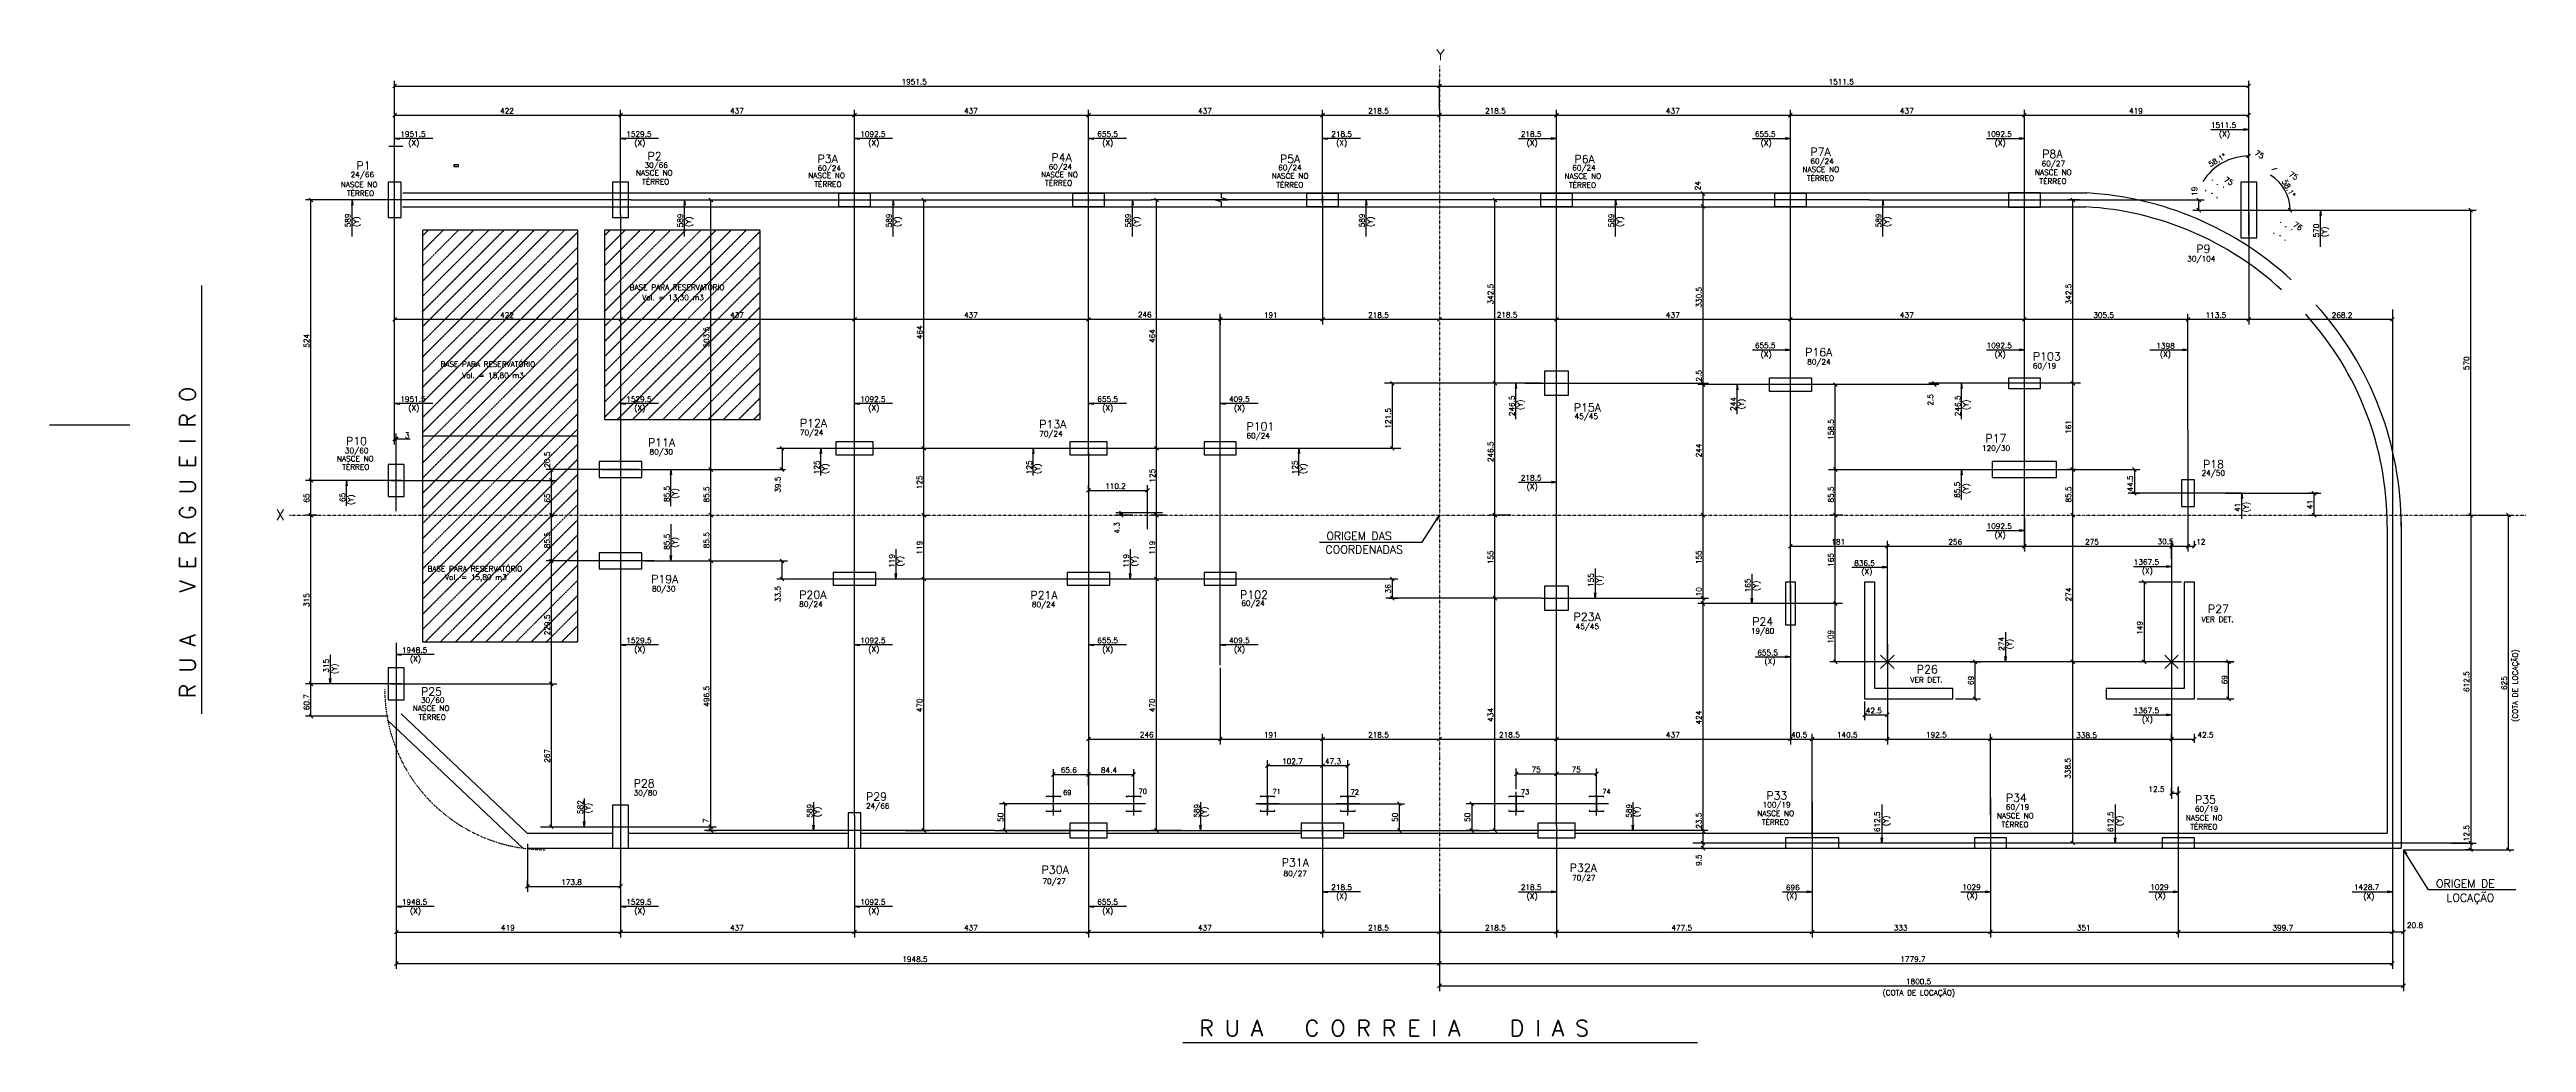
# Model space of a CAD drawing. Extents: x 954 to 5581, y 1848 to 3703.
import ezdxf

# ---------------------------------------------------------------- set-up
doc = ezdxf.new("R2010")
doc.units = 0
doc.header["$MEASUREMENT"] = 0
for name, pattern in [('ESTILO_TQS_0003', [1.5, 0.5, -0.4, 0.1, -0.5]), ('ESTILO_TQS_0004', [2, 0.5, -0.4, 0.1, -0.4, 0.1, -0.5]), ('ESTILO_TQS_0005', [0.4, 0.3, -0.1])]:
    doc.linetypes.add(name, pattern=pattern)
for name, color, linetype in [('1', 1, 'CONTINUOUS'), ('2', 2, 'CONTINUOUS'), ('3', 3, 'CONTINUOUS'), ('4', 4, 'CONTINUOUS'), ('6', 6, 'CONTINUOUS'), ('7', 7, 'CONTINUOUS'), ('9', 9, 'CONTINUOUS')]:
    doc.layers.add(name, color=color, linetype=linetype)
doc.styles.get("Standard").update_dxf_attribs({"font": 'ROMANS.SHX'})

msp = doc.modelspace()

# ---------------------------------------------------------------- linework, layer by layer
at = {"layer": '1', "linetype": 'Continuous'}
for p, q in [((1614.306011, 3522.466621), (1588.305916, 3522.466621)), ((1614.067498, 3435.469), (4759.391632, 3435.469)), ((1613.996214, 3409.469), (4757.932891, 3409.469)), ((1104.460324, 3001.663839), (954.457857, 3001.663839)), ((1846.722573, 2239.469), (2006.015, 2239.469)), ((2036.015, 2239.469), (2446.015, 2239.469)), ((2470.015, 2239.469), (2860.015, 2239.469)), ((2930.015, 2239.469), (3292.015, 2239.469)), ((3372.015, 2239.469), (3734.015, 2239.469)), ((3804.015, 2239.469), (5320.730049, 2239.469)), ((1846.722573, 2211.469), (2006.015, 2211.469)), ((2036.015, 2211.469), (2446.015, 2211.469)), ((2470.015, 2211.469), (2930.015, 2211.469)), ((2930.015, 2211.469), (3372.015, 2211.469)), ((3372.015, 2211.469), (3804.015, 2211.469)), ((3804.015, 2211.469), (5320.730049, 2211.469))]:
    msp.add_line(p, q, dxfattribs=at)
for points in [[(1670.120635, 3537.361803), (1599.015, 3537.361803), (1608.929449, 3536.056541), (1599.015, 3537.361803), (1608.929449, 3538.667065)], [(2092.120635, 3537.361803), (2021.015, 3537.361803), (2030.929449, 3536.056541), (2021.015, 3537.361803), (2030.929449, 3538.667065)], [(2529.120635, 3537.361803), (2458.015, 3537.361803), (2467.929449, 3536.056541), (2458.015, 3537.361803), (2467.929449, 3538.667065)], [(2966.120635, 3537.361803), (2895.015, 3537.361803), (2904.929449, 3536.056541), (2895.015, 3537.361803), (2904.929449, 3538.667065)], [(3403.120635, 3537.361803), (3332.015, 3537.361803), (3341.929449, 3536.056541), (3332.015, 3537.361803), (3341.929449, 3538.667065)], [(3697.909365, 3537.361803), (3769.015, 3537.361803), (3759.100551, 3536.056541), (3769.015, 3537.361803), (3759.100551, 3538.667065)], [(4134.909365, 3537.361803), (4206.015, 3537.361803), (4196.100551, 3536.056541), (4206.015, 3537.361803), (4196.100551, 3538.667065)], [(4571.909365, 3537.361803), (4643.015, 3537.361803), (4633.100551, 3536.056541), (4643.015, 3537.361803), (4633.100551, 3538.667065)], [(4990.909365, 3553.975389), (5062.015, 3553.975389), (5052.100551, 3552.670127), (5062.015, 3553.975389), (5052.100551, 3555.280651)], [(1709.582964, 3485.218428), (1718.52764, 3485.218428), (1718.52764, 3488.082186), (1709.582964, 3488.082186), (1709.582964, 3485.218428)], [(1519.741143, 3354.006603), (1519.741143, 3422.469), (1521.046405, 3412.554551), (1519.741143, 3422.469), (1518.435881, 3412.554551)], [(2140.621482, 3354.006603), (2140.621482, 3422.469), (2141.926744, 3412.554551), (2140.621482, 3422.469), (2139.31622, 3412.554551)], [(2530.301225, 3354.006603), (2530.301225, 3422.469), (2531.606487, 3412.554551), (2530.301225, 3422.469), (2528.995963, 3412.554551)], [(2976.967336, 3354.006603), (2976.967336, 3422.469), (2978.272597, 3412.554551), (2976.967336, 3422.469), (2975.662074, 3412.554551)], [(3413.828581, 3354.006603), (3413.828581, 3422.469), (3415.133842, 3412.554551), (3413.828581, 3422.469), (3412.523319, 3412.554551)], [(3879.539713, 3354.006603), (3879.539713, 3422.469), (3880.844975, 3412.554551), (3879.539713, 3422.469), (3878.234452, 3412.554551)], [(4378.748305, 3354.006603), (4378.748305, 3422.469), (4380.053567, 3412.554551), (4378.748305, 3422.469), (4377.443043, 3412.554551)], [(5195.955407, 3335.006603), (5195.955407, 3403.469), (5197.260669, 3393.554551), (5195.955407, 3403.469), (5194.650145, 3393.554551)], [(4134.909365, 3142.36269), (4206.015, 3142.36269), (4196.100551, 3141.057428), (4206.015, 3142.36269), (4196.100551, 3143.667952)], [(4571.909365, 3142.36269), (4643.015, 3142.36269), (4633.100551, 3141.057428), (4643.015, 3142.36269), (4633.100551, 3143.667952)], [(4877.409365, 3142.36269), (4948.515, 3142.36269), (4938.600551, 3141.057428), (4948.515, 3142.36269), (4938.600551, 3143.667952)], [(3693.217813, 3012.820136), (3693.217813, 3079.969), (3694.523074, 3070.054551), (3693.217813, 3079.969), (3691.912551, 3070.054551)], [(4106.454856, 3022.126846), (4106.454856, 3077.469), (4107.760118, 3067.554551), (4106.454856, 3077.469), (4105.149594, 3067.554551)], [(4525.753477, 3012.820136), (4525.753477, 3079.969), (4527.058739, 3070.054551), (4525.753477, 3079.969), (4524.448215, 3070.054551)], [(1670.120635, 3041.920978), (1599.015, 3041.920978), (1608.929449, 3040.615716), (1599.015, 3041.920978), (1608.929449, 3043.22624)], [(2092.120635, 3041.920978), (2021.015, 3041.920978), (2030.929449, 3040.615716), (2021.015, 3041.920978), (2030.929449, 3043.22624)], [(2529.120635, 3041.920978), (2458.015, 3041.920978), (2467.929449, 3040.615716), (2458.015, 3041.920978), (2467.929449, 3043.22624)], [(2966.120635, 3041.920978), (2895.015, 3041.920978), (2904.929449, 3040.615716), (2895.015, 3041.920978), (2904.929449, 3043.22624)], [(3212.120635, 3041.920978), (3141.015, 3041.920978), (3150.929449, 3040.615716), (3141.015, 3041.920978), (3150.929449, 3043.22624)], [(2115.107519, 2850.506603), (2115.107519, 2918.969), (2116.412781, 2909.054551), (2115.107519, 2918.969), (2113.802257, 2909.054551)], [(2394.774559, 2907.347992), (2394.774559, 2958.469), (2396.079821, 2948.554551), (2394.774559, 2958.469), (2393.469297, 2948.554551)], [(2791.499096, 2907.347992), (2791.499096, 2958.469), (2792.804358, 2948.554551), (2791.499096, 2958.469), (2790.193834, 2948.554551)], [(3287.795741, 2907.347992), (3287.795741, 2958.469), (3289.101003, 2948.554551), (3287.795741, 2958.469), (3286.490479, 2948.554551)], [(4525.753477, 2862.325365), (4525.753477, 2918.969), (4527.058739, 2909.054551), (4525.753477, 2918.969), (4524.448215, 2909.054551)], [(1509.283902, 2850.675001), (1509.283902, 2898.469), (1510.589164, 2888.554551), (1509.283902, 2898.469), (1507.97864, 2888.554551)], [(3697.909365, 2895.005175), (3769.015, 2895.005175), (3759.100551, 2893.699913), (3769.015, 2895.005175), (3759.100551, 2896.310437)], [(5048.936439, 2826.842413), (5048.936439, 2874.469), (5050.241701, 2864.554551), (5048.936439, 2874.469), (5047.631177, 2864.554551)], [(2115.107519, 2816.431397), (2115.107519, 2747.969), (2116.412781, 2757.883449), (2115.107519, 2747.969), (2113.802257, 2757.883449)], [(4571.909365, 2804.723262), (4643.015, 2804.723262), (4633.100551, 2803.418), (4643.015, 2804.723262), (4633.100551, 2806.028524)], [(5320.730103, 2812.538809), (5320.730049, 2239.469)], [(5346.730049, 2820.458773), (5346.730049, 2211.469)], [(2535.224307, 2770.016397), (2535.224307, 2714.469), (2536.529569, 2724.383449), (2535.224307, 2714.469), (2533.919045, 2724.383449)], [(2972.824141, 2770.016397), (2972.824141, 2714.469), (2974.129403, 2724.383449), (2972.824141, 2714.469), (2971.518879, 2724.383449)], [(3841.08876, 2734.016397), (3841.08876, 2678.469), (3842.394022, 2688.383449), (3841.08876, 2678.469), (3839.783498, 2688.383449)], [(4320.995121, 2736.175444), (4387.015, 2736.175444), (4377.100551, 2734.870182), (4387.015, 2736.175444), (4377.100551, 2737.480705)], [(4846.909365, 2737.736802), (4918.015, 2737.736802), (4908.100551, 2736.43154), (4918.015, 2737.736802), (4908.100551, 2739.042064)], [(4134.146406, 2724.016397), (4134.146406, 2668.469), (4135.451668, 2678.383449), (4134.146406, 2668.469), (4132.841144, 2678.383449)], [(2092.120635, 2591.198208), (2021.015, 2591.198208), (2030.929449, 2589.892946), (2021.015, 2591.198208), (2030.929449, 2592.50347)], [(2529.120635, 2591.198208), (2458.015, 2591.198208), (2467.929449, 2589.892946), (2458.015, 2591.198208), (2467.929449, 2592.50347)], [(2966.120635, 2591.198208), (2895.015, 2591.198208), (2904.929449, 2589.892946), (2895.015, 2591.198208), (2904.929449, 2592.50347)], [(3212.120635, 2591.198208), (3141.015, 2591.198208), (3150.929449, 2589.892946), (3141.015, 2591.198208), (3150.929449, 2592.50347)], [(4607.69039, 2615.107056), (4607.69039, 2559.559659), (4608.995652, 2569.474108), (4607.69039, 2559.559659), (4606.385128, 2569.474108)], [(1478.585306, 2572.690816), (1478.585306, 2518.469), (1479.890568, 2528.383449), (1478.585306, 2518.469), (1477.280044, 2528.383449)], [(1673.120635, 2573.191621), (1602.015, 2573.191621), (1611.929449, 2571.886359), (1602.015, 2573.191621), (1611.929449, 2574.496883)], [(4139.995121, 2568.789222), (4206.015, 2568.789222), (4196.100551, 2567.48396), (4206.015, 2568.789222), (4196.100551, 2570.094484)], [(1846.722573, 2239.469), (1611.399201, 2462.217889)], [(4846.909365, 2460.406446), (4918.015, 2460.406446), (4908.100551, 2459.101184), (4918.015, 2460.406446), (4908.100551, 2461.711708)], [(1838.481698, 2211.469), (1585.368505, 2451.056976)], [(1953.068308, 2304.288177), (1953.068308, 2251.469), (1954.37357, 2261.383449), (1953.068308, 2251.469), (1951.763046, 2261.383449)], [(2381.498939, 2297.288177), (2381.498939, 2244.469), (2382.8042, 2254.383449), (2381.498939, 2244.469), (2380.193677, 2254.383449)], [(3104.312848, 2297.288177), (3104.312848, 2244.469), (3105.61811, 2254.383449), (3104.312848, 2244.469), (3103.007586, 2254.383449)], [(3911.6048, 2297.288177), (3911.6048, 2244.469), (3912.910062, 2254.383449), (3911.6048, 2244.469), (3910.299538, 2254.383449)], [(4376.544511, 2292.71755), (4376.544511, 2220.969), (4377.849773, 2230.883449), (4376.544511, 2220.969), (4375.23925, 2230.883449)], [(4812.374357, 2292.71755), (4812.374357, 2220.969), (4813.679619, 2230.883449), (4812.374357, 2220.969), (4811.069095, 2230.883449)], [(4960.515, 2211.469), (5346.730049, 2211.469)], [(3403.120635, 2130.062642), (3332.015, 2130.062642), (3341.929449, 2128.75738), (3332.015, 2130.062642), (3341.929449, 2131.367904)], [(3697.909365, 2130.062642), (3769.015, 2130.062642), (3759.100551, 2128.75738), (3769.015, 2130.062642), (3759.100551, 2131.367904)], [(4191.352218, 2130.062642), (4246.515, 2130.062642), (4236.600551, 2128.75738), (4246.515, 2130.062642), (4236.600551, 2131.367904)], [(4524.352218, 2130.062642), (4579.515, 2130.062642), (4569.600551, 2128.75738), (4579.515, 2130.062642), (4569.600551, 2131.367904)], [(4875.352218, 2130.062642), (4930.515, 2130.062642), (4920.600551, 2128.75738), (4930.515, 2130.062642), (4920.600551, 2131.367904)], [(5255.24783, 2130.062642), (5330.230049, 2130.062642), (5320.3156, 2128.75738), (5330.230049, 2130.062642), (5320.3156, 2131.367904)], [(1673.120635, 2102.588466), (1602.015, 2102.588466), (1611.929449, 2101.283204), (1602.015, 2102.588466), (1611.929449, 2103.893728)], [(2092.120635, 2102.588466), (2021.015, 2102.588466), (2030.929449, 2101.283204), (2021.015, 2102.588466), (2030.929449, 2103.893728)], [(2529.120635, 2102.588466), (2458.015, 2102.588466), (2467.929449, 2101.283204), (2458.015, 2102.588466), (2467.929449, 2103.893728)], [(2966.120635, 2102.588466), (2895.015, 2102.588466), (2904.929449, 2101.283204), (2895.015, 2102.588466), (2904.929449, 2103.893728)]]:
    msp.add_lwpolyline(points, dxfattribs=at)
for centre, radius, start, end in [((4724.327539, 2822.555899), 613.915271, 47.241769, 86.72574), ((4724.327539, 2822.555899), 587.915271, 47.241769, 86.722948), ((4733.123387, 2814.116094), 587.608833, 359.846204, 42.206644), ((4733.123387, 2814.116094), 613.608833, 359.846204, 42.206644)]:
    msp.add_arc(centre, radius, start, end, dxfattribs=at)
at = {"layer": '2', "linetype": 'Continuous'}
for p, q in [((1595.479466, 3631.728787), (1602.550534, 3638.799855)), ((3546.979466, 3631.728787), (3554.050534, 3638.799855)), ((3546.979466, 3631.728787), (3554.050534, 3638.799855)), ((5058.479466, 3631.728787), (5065.550534, 3638.799855)), ((1595.479466, 3577.37413), (1602.550534, 3584.445198)), ((2017.479466, 3577.37413), (2024.550534, 3584.445198)), ((2017.479466, 3577.37413), (2024.550534, 3584.445198)), ((2454.479466, 3577.37413), (2461.550534, 3584.445198)), ((2454.479466, 3577.37413), (2461.550534, 3584.445198)), ((2891.479466, 3577.37413), (2898.550534, 3584.445198)), ((2891.479466, 3577.37413), (2898.550534, 3584.445198)), ((3328.479466, 3577.37413), (3335.550534, 3584.445198)), ((3328.479466, 3577.37413), (3335.550534, 3584.445198)), ((3546.979466, 3577.37413), (3554.050534, 3584.445198)), ((3546.979466, 3577.37413), (3554.050534, 3584.445198)), ((3765.479466, 3577.37413), (3772.550534, 3584.445198)), ((3765.479466, 3577.37413), (3772.550534, 3584.445198)), ((4202.479466, 3577.37413), (4209.550534, 3584.445198)), ((4202.479466, 3577.37413), (4209.550534, 3584.445198)), ((4639.479466, 3577.37413), (4646.550534, 3584.445198)), ((4639.479466, 3577.37413), (4646.550534, 3584.445198)), ((5058.479466, 3577.37413), (5065.550534, 3584.445198)), ((5065.550534, 3507.925042), (5058.479466, 3500.853974)), ((5105.091191, 3479.425338), (5114.830171, 3481.695198)), ((5105.091191, 3479.425338), (5114.830171, 3481.695198)), ((1446.149951, 3418.933466), (1439.078883, 3426.004534)), ((2193.087027, 3418.933466), (2186.015959, 3426.004534)), ((2591.032625, 3418.933466), (2583.961557, 3426.004534)), ((3025.475871, 3418.933466), (3018.404803, 3426.004534)), ((3657.614107, 3418.933466), (3650.543039, 3426.004534)), ((4046.3522, 3430.933466), (4039.281132, 3438.004534)), ((4736.996332, 3418.933466), (4729.925264, 3426.004534)), ((4972.385392, 3418.933466), (4965.314325, 3426.004534)), ((4046.3522, 3406.933466), (4039.281132, 3414.004534)), ((4046.3522, 3406.933466), (4039.281132, 3414.004534)), ((4972.385392, 3399.933466), (4965.314325, 3407.004534)), ((5142.750333, 3399.934119), (5135.679265, 3407.005186)), ((5480.166316, 3399.933466), (5473.095248, 3407.004534)), ((1595.479466, 3195.94796), (1602.550534, 3203.019028)), ((2017.479466, 3195.94796), (2024.550534, 3203.019028)), ((2017.479466, 3195.94796), (2024.550534, 3203.019028)), ((2454.479466, 3195.94796), (2461.550534, 3203.019028)), ((2454.479466, 3195.94796), (2461.550534, 3203.019028)), ((2891.479466, 3195.94796), (2898.550534, 3203.019028)), ((2891.479466, 3195.94796), (2898.550534, 3203.019028)), ((3137.479466, 3195.94796), (3144.550534, 3203.019028)), ((3328.479466, 3195.94796), (3335.550534, 3203.019028)), ((3328.479466, 3195.94796), (3335.550534, 3203.019028)), ((3546.979466, 3195.94796), (3554.050534, 3203.019028)), ((3765.479466, 3195.94796), (3772.550534, 3203.019028)), ((3765.479466, 3195.94796), (3772.550534, 3203.019028)), ((4202.479466, 3195.94796), (4209.550534, 3203.019028)), ((4202.479466, 3195.94796), (4209.550534, 3203.019028)), ((4639.479466, 3195.94796), (4646.550534, 3203.019028)), ((4639.479466, 3195.94796), (4646.550534, 3203.019028)), ((4944.979466, 3195.94796), (4952.050534, 3203.019028)), ((4944.979466, 3195.94796), (4952.050534, 3203.019028)), ((5058.479466, 3195.94796), (5065.550534, 3203.019028)), ((5058.479466, 3195.94796), (5065.550534, 3203.019028)), ((5326.694515, 3195.94796), (5333.765583, 3203.019028)), ((3466.065906, 3076.433466), (3458.994838, 3083.504534)), ((3657.614107, 3076.433466), (3650.543039, 3083.504534)), ((3657.614107, 3076.433466), (3650.543039, 3083.504534)), ((4046.3522, 3076.433466), (4039.281132, 3083.504534)), ((4046.3522, 3076.433466), (4039.281132, 3083.504534)), ((4046.3522, 3073.933466), (4039.281132, 3081.004534)), ((4046.3522, 3073.933466), (4039.281132, 3081.004534)), ((4293.250588, 3073.933466), (4286.17952, 3081.004534)), ((4478.440419, 3076.433466), (4471.369351, 3083.504534)), ((4478.440419, 3073.933466), (4471.369351, 3081.004534)), ((4736.996332, 3076.433466), (4729.925264, 3083.504534)), ((4736.996332, 3076.433466), (4729.925264, 3083.504534)), ((1602.550534, 2979.746), (1595.479466, 2972.674932)), ((1605.550534, 2979.746), (1598.479466, 2972.674932)), ((2319.123973, 2962.004534), (2326.195041, 2954.933466)), ((2591.032625, 2954.933466), (2583.961557, 2962.004534)), ((2591.032625, 2954.933466), (2583.961557, 2962.004534)), ((3025.475871, 2954.933466), (3018.404803, 2962.004534)), ((3025.475871, 2954.933466), (3018.404803, 2962.004534)), ((3466.065906, 2954.933466), (3458.994838, 2962.004534)), ((1895.372882, 2915.433466), (1888.301814, 2922.504534)), ((2193.087027, 2915.433466), (2186.015959, 2922.504534)), ((2193.087027, 2915.433466), (2186.015959, 2922.504534)), ((2319.123973, 2922.504534), (2326.195041, 2915.433466)), ((4293.250588, 2915.433466), (4286.17952, 2922.504534)), ((4293.250588, 2915.433466), (4286.17952, 2922.504534)), ((4736.996332, 2915.433466), (4729.925264, 2922.504534)), ((4736.996332, 2915.433466), (4729.925264, 2922.504534)), ((4736.996332, 2915.433466), (4729.925264, 2922.504534)), ((4844.915281, 2922.504534), (4851.986349, 2915.433466)), ((1446.149951, 2894.933466), (1439.078883, 2902.004534)), ((1446.149951, 2894.933466), (1439.078883, 2902.004534)), ((1895.372882, 2894.933466), (1888.301814, 2902.004534)), ((1895.372882, 2894.933466), (1888.301814, 2902.004534)), ((2891.479466, 2876.203188), (2898.550534, 2883.274256)), ((3001.679466, 2876.203188), (3008.750534, 2883.274256)), ((4844.915281, 2878.004534), (4851.986349, 2870.933466)), ((5187.843588, 2870.933466), (5180.77252, 2878.004534)), ((1446.149951, 2829.933466), (1439.078883, 2837.004534)), ((1446.149951, 2829.933466), (1439.078883, 2837.004534)), ((1895.372882, 2829.933466), (1888.301814, 2837.004534)), ((1895.372882, 2829.933466), (1888.301814, 2837.004534)), ((2193.087027, 2829.933466), (2186.015959, 2837.004534)), ((2193.087027, 2829.933466), (2186.015959, 2837.004534)), ((2591.032625, 2829.933466), (2583.961557, 2837.004534)), ((2591.032625, 2829.933466), (2583.961557, 2837.004534)), ((2952.758833, 2841.304534), (2959.829901, 2834.233466)), ((2952.758833, 2837.004534), (2959.829901, 2829.933466)), ((3025.475871, 2829.933466), (3018.404803, 2837.004534)), ((3025.475871, 2829.933466), (3018.404803, 2837.004534)), ((3657.614107, 2829.933466), (3650.543039, 2837.004534)), ((3657.614107, 2829.933466), (3650.543039, 2837.004534)), ((4046.3522, 2829.933466), (4039.281132, 2837.004534)), ((4046.3522, 2829.933466), (4039.281132, 2837.004534)), ((4293.250588, 2829.933466), (4286.17952, 2837.004534)), ((4293.250588, 2829.933466), (4286.17952, 2837.004534)), ((4736.996332, 2829.933466), (4729.925264, 2837.004534)), ((4736.996332, 2829.933466), (4729.925264, 2837.004534)), ((5187.843588, 2829.933466), (5180.77252, 2837.004534)), ((5187.843588, 2829.933466), (5180.77252, 2837.004534)), ((5473.095248, 2837.004534), (5480.166316, 2829.933466)), ((5473.095248, 2837.004534), (5480.166316, 2829.933466)), ((5550.697351, 2829.933466), (5543.626283, 2837.004534)), ((4202.479466, 2772.183713), (4209.550534, 2779.254781)), ((4383.479466, 2772.183713), (4390.550534, 2779.254781)), ((4383.479466, 2772.183713), (4390.550534, 2779.254781)), ((4639.479466, 2772.183713), (4646.550534, 2779.254781)), ((4639.479466, 2772.183713), (4646.550534, 2779.254781)), ((4914.479466, 2772.183713), (4921.550534, 2779.254781)), ((4914.479466, 2772.183713), (4921.550534, 2779.254781)), ((4944.979466, 2772.183713), (4952.050534, 2779.254781)), ((4944.979466, 2772.183713), (4952.050534, 2779.254781)), ((4956.979466, 2772.183713), (4964.050534, 2779.254781)), ((1895.372882, 2744.433466), (1888.301814, 2751.504534)), ((1895.372882, 2744.433466), (1888.301814, 2751.504534)), ((2193.087027, 2744.433466), (2186.015959, 2751.504534)), ((2193.087027, 2744.433466), (2186.015959, 2751.504534)), ((2326.195041, 2744.433466), (2319.123973, 2751.504534)), ((2326.195041, 2710.933466), (2319.123973, 2718.004534)), ((2591.032625, 2710.933466), (2583.961557, 2718.004534)), ((2591.032625, 2710.933466), (2583.961557, 2718.004534)), ((3025.475871, 2710.933466), (3018.404803, 2718.004534)), ((3025.475871, 2710.933466), (3018.404803, 2718.004534)), ((3466.065906, 2710.933466), (3458.994838, 2718.004534)), ((4863.1172, 2712.004534), (4870.188268, 2704.933466)), ((3466.065906, 2674.933466), (3458.994838, 2682.004534)), ((3657.614107, 2674.933466), (3650.543039, 2682.004534)), ((3657.614107, 2674.933466), (3650.543039, 2682.004534)), ((4046.3522, 2674.933466), (4039.281132, 2682.004534)), ((4046.3522, 2674.933466), (4039.281132, 2682.004534)), ((4046.3522, 2664.933466), (4039.281132, 2672.004534)), ((4046.3522, 2664.933466), (4039.281132, 2672.004534)), ((4293.250588, 2664.933466), (4286.17952, 2672.004534)), ((4293.250588, 2664.933466), (4286.17952, 2672.004534)), ((4293.250588, 2556.024125), (4286.17952, 2563.095193)), ((4387.015, 2559.559659), (4374.515, 2572.059659)), ((4387.015, 2559.559659), (4374.515, 2547.059659)), ((4387.015, 2559.559659), (4399.515, 2572.059659)), ((4387.015, 2559.559659), (4399.515, 2547.059659)), ((4554.328734, 2556.024125), (4547.257666, 2563.095193)), ((4736.996332, 2556.024125), (4729.925264, 2563.095193)), ((4736.996332, 2556.024125), (4729.925264, 2563.095193)), ((4736.996332, 2556.024125), (4729.925264, 2563.095193)), ((4863.1172, 2563.095193), (4870.188268, 2556.024125)), ((4918.015, 2559.559659), (4905.515, 2572.059659)), ((4918.015, 2559.559659), (4905.515, 2547.059659)), ((4918.015, 2559.559659), (4930.515, 2572.059659)), ((4918.015, 2559.559659), (4930.515, 2547.059659)), ((5027.805869, 2556.024125), (5020.734801, 2563.095193)), ((1446.149951, 2514.933466), (1439.078883, 2522.004534)), ((1446.149951, 2514.933466), (1439.078883, 2522.004534)), ((1895.372882, 2514.933466), (1888.301814, 2522.004534)), ((1895.372882, 2514.933466), (1888.301814, 2522.004534)), ((1446.149951, 2454.224615), (1439.078883, 2461.295682)), ((4340.979466, 2456.949146), (4348.050534, 2464.020214)), ((4383.479466, 2456.949146), (4390.550534, 2464.020214)), ((4554.328734, 2486.933466), (4547.257666, 2494.004534)), ((5027.805869, 2486.933466), (5020.734801, 2494.004534)), ((2891.479466, 2411.689244), (2898.550534, 2418.760312)), ((3137.479466, 2411.689244), (3144.550534, 2418.760312)), ((3137.479466, 2411.689244), (3144.550534, 2418.760312)), ((3328.479466, 2411.689244), (3335.550534, 2418.760312)), ((3328.479466, 2411.689244), (3335.550534, 2418.760312)), ((3546.979466, 2411.689244), (3554.050534, 2418.760312)), ((3546.979466, 2411.689244), (3554.050534, 2418.760312)), ((3765.479466, 2411.689244), (3772.550534, 2418.760312)), ((3765.479466, 2411.689244), (3772.550534, 2418.760312)), ((4202.479466, 2411.689244), (4209.550534, 2418.760312)), ((4202.479466, 2411.689244), (4209.550534, 2418.760312)), ((4242.979466, 2411.689244), (4250.050534, 2418.760312)), ((4242.979466, 2411.689244), (4250.050534, 2418.760312)), ((4383.479466, 2411.689244), (4390.550534, 2418.760312)), ((4383.479466, 2411.689244), (4390.550534, 2418.760312)), ((4575.979466, 2411.689244), (4583.050534, 2418.760312)), ((4575.979466, 2411.689244), (4583.050534, 2418.760312)), ((4914.479466, 2411.689244), (4921.550534, 2418.760312)), ((4914.479466, 2411.689244), (4921.550534, 2418.760312)), ((4956.979466, 2411.689244), (4964.050534, 2418.760312)), ((3225.78727, 2362.115598), (3232.858338, 2369.186666)), ((3328.479466, 2362.115598), (3335.550534, 2369.186666)), ((3328.479466, 2362.115598), (3335.550534, 2369.186666)), ((3375.787419, 2362.115598), (3382.858487, 2369.186666)), ((2825.840008, 2345.580868), (2832.911076, 2352.651935)), ((2891.479466, 2345.580868), (2898.550534, 2352.651935)), ((2891.479466, 2345.580868), (2898.550534, 2352.651935)), ((2975.840158, 2345.580868), (2982.911226, 2352.651935)), ((3690.479317, 2346.652405), (3697.550384, 2353.723473)), ((3765.479466, 2346.652405), (3772.550534, 2353.723473)), ((3765.479466, 2346.652405), (3772.550534, 2353.723473)), ((3840.479466, 2346.652405), (3847.550534, 2353.723473)), ((4914.479466, 2310.339783), (4921.550534, 2317.410851)), ((4926.979466, 2310.339783), (4934.050534, 2317.410851)), ((2742.412781, 2290.933466), (2735.341713, 2298.004534)), ((3471.907195, 2298.004534), (3478.978262, 2290.933466)), ((3607.130089, 2298.004534), (3614.201157, 2290.933466)), ((1895.372882, 2247.933466), (1888.301814, 2255.004534)), ((2193.087027, 2247.933466), (2186.015959, 2255.004534)), ((2186.015959, 2255.004534), (2193.087027, 2247.933466)), ((2186.015959, 2248.004534), (2193.087027, 2240.933466)), ((2591.032625, 2240.933466), (2583.961557, 2248.004534)), ((2742.412781, 2240.933466), (2735.341713, 2248.004534)), ((3025.475871, 2240.933466), (3018.404803, 2248.004534)), ((3471.907195, 2248.004534), (3478.978262, 2240.933466)), ((3607.130089, 2248.004534), (3614.201157, 2240.933466)), ((3657.614107, 2240.933466), (3650.543039, 2248.004534)), ((4046.3522, 2240.933466), (4039.281132, 2248.004534)), ((4046.3522, 2240.933466), (4039.281132, 2248.004534)), ((4046.3522, 2217.433466), (4039.281132, 2224.504534)), ((4046.3522, 2217.433466), (4039.281132, 2224.504534)), ((4736.996332, 2217.433466), (4729.925264, 2224.504534)), ((5473.095248, 2224.504534), (5480.166316, 2217.433466)), ((5473.095248, 2224.504534), (5480.166316, 2217.433466)), ((4046.3522, 2207.933466), (4039.281132, 2215.004534)), ((5473.095248, 2212.006283), (5480.166316, 2204.935215)), ((5550.697351, 2204.935215), (5543.626283, 2212.006283)), ((1843.674147, 2136.534575), (1850.745215, 2143.605643)), ((2017.479466, 2136.534575), (2024.550534, 2143.605643)), ((1598.479466, 2051.203239), (1605.550534, 2058.274307)), ((2017.479466, 2051.203239), (2024.550534, 2058.274307)), ((2017.479466, 2051.203239), (2024.550534, 2058.274307)), ((2454.479466, 2051.203239), (2461.550534, 2058.274307)), ((2454.479466, 2051.203239), (2461.550534, 2058.274307)), ((2891.479466, 2051.203239), (2898.550534, 2058.274307)), ((2891.479466, 2051.203239), (2898.550534, 2058.274307)), ((3328.479466, 2051.203239), (3335.550534, 2058.274307)), ((3328.479466, 2051.203239), (3335.550534, 2058.274307)), ((3546.979466, 2051.203239), (3554.050534, 2058.274307)), ((3546.979466, 2051.203239), (3554.050534, 2058.274307)), ((3765.479466, 2051.203239), (3772.550534, 2058.274307)), ((3765.479466, 2051.203239), (3772.550534, 2058.274307)), ((4242.979466, 2051.203239), (4250.050534, 2058.274307)), ((4242.979466, 2051.203239), (4250.050534, 2058.274307)), ((4575.979466, 2051.203239), (4583.050534, 2058.274307)), ((4575.979466, 2051.203239), (4583.050534, 2058.274307)), ((4926.979466, 2051.203239), (4934.050534, 2058.274307)), ((4926.979466, 2051.203239), (4934.050534, 2058.274307)), ((5326.694515, 2051.203239), (5333.765583, 2058.274307)), ((5333.765583, 2058.274307), (5326.694515, 2051.203239)), ((5354.547533, 2058.274307), (5347.476466, 2051.203239)), ((1598.479466, 1992.494833), (1605.550534, 1999.565901)), ((3546.979466, 1992.494833), (3554.050534, 1999.565901)), ((3546.979466, 1992.494833), (3554.050534, 1999.565901)), ((5326.694515, 1992.494833), (5333.765583, 1999.565901)), ((3546.979466, 1950.710366), (3554.050534, 1957.781434)), ((5347.476466, 1950.710366), (5354.547533, 1957.781434))]:
    msp.add_line(p, q, dxfattribs=at)
for centre, radius, start, end in [((5062.015, 3403.46874), 100.920768, 90, 148.120201), ((5062.013569, 3403.469652), 77.20123, 0, 58.11894)]:
    msp.add_arc(centre, radius, start, end, dxfattribs=at)
at = {"layer": '2', "linetype": 'ESTILO_TQS_0003'}
msp.add_arc((1880.526979, 2508.455574), 300, 179.842916, 270.000251, dxfattribs=at)
at = {"layer": '6', "linetype": 'Continuous'}
for p, q in [((4981.509763, 3439.707005), (4981.111494, 3439.066669)), ((4994.315159, 3460.2955), (4993.91689, 3459.655164)), ((5002.340325, 3425.863005), (5002.738593, 3426.50334)), ((5015.145721, 3446.4515), (5015.543989, 3447.091835)), ((5121.688905, 3381.074741), (5121.290637, 3380.434406)), ((5108.88351, 3360.486246), (5108.485241, 3359.845911)), ((5129.714072, 3346.642246), (5130.11234, 3347.282582)), ((5142.519467, 3367.230741), (5142.917736, 3367.871077)), ((1239.022868, 2462.073469), (1239.022868, 3262.372241)), ((2829.375542, 2272.393986), (2829.375542, 2316.544014)), ((2829.375542, 2272.393986), (2829.375542, 2316.544014)), ((2979.375692, 2272.393986), (2979.375692, 2316.544014)), ((2979.375692, 2272.393986), (2979.375692, 2316.544014)), ((3229.322804, 2272.393986), (3229.322804, 2316.544014)), ((3229.322804, 2272.393986), (3229.322804, 2316.544014)), ((3379.322953, 2272.393986), (3379.322953, 2316.544014)), ((3379.322953, 2272.393986), (3379.322953, 2316.544014)), ((3694.01485, 2272.393986), (3694.01485, 2316.544014)), ((3694.01485, 2272.393986), (3694.01485, 2316.544014)), ((3844.015, 2272.393986), (3844.015, 2316.544014)), ((3844.015, 2272.393986), (3844.015, 2316.544014)), ((2851.450557, 2294.469), (2807.300528, 2294.469)), ((2843.148882, 2308.224), (2815.602202, 2308.224)), ((2815.602202, 2308.224), (2815.602202, 2307.532502)), ((2815.602202, 2281.405498), (2815.602202, 2280.714)), ((2815.602202, 2280.714), (2843.148882, 2280.714)), ((2828.996363, 2305.441116), (2828.996363, 2283.497932)), ((2829.718042, 2283.497932), (2829.718042, 2305.440068)), ((2843.148882, 2307.532502), (2843.148882, 2308.224)), ((2843.148882, 2280.714), (2843.148882, 2281.405498)), ((3001.450706, 2294.469), (2957.300678, 2294.469)), ((2993.149032, 2308.224), (2965.602352, 2308.224)), ((2965.602352, 2308.224), (2965.602352, 2307.532502)), ((2965.602352, 2281.405498), (2965.602352, 2280.714)), ((2965.602352, 2280.714), (2993.149032, 2280.714)), ((2978.996512, 2305.441116), (2978.996512, 2283.497932)), ((2979.718191, 2283.497932), (2979.718191, 2305.440068)), ((2993.149032, 2307.532502), (2993.149032, 2308.224)), ((2993.149032, 2280.714), (2993.149032, 2281.405498)), ((3251.397818, 2294.469), (3207.247789, 2294.469)), ((3243.096144, 2308.224), (3215.549464, 2308.224)), ((3215.549464, 2308.224), (3215.549464, 2307.532502)), ((3215.549464, 2281.405498), (3215.549464, 2280.714)), ((3215.549464, 2280.714), (3243.096144, 2280.714)), ((3228.943624, 2305.441116), (3228.943624, 2283.497932)), ((3229.665303, 2283.497932), (3229.665303, 2305.440068)), ((3243.096144, 2307.532502), (3243.096144, 2308.224)), ((3243.096144, 2280.714), (3243.096144, 2281.405498)), ((3401.397967, 2294.469), (3357.247939, 2294.469)), ((3393.096293, 2308.224), (3365.549613, 2308.224)), ((3365.549613, 2308.224), (3365.549613, 2307.532502)), ((3365.549613, 2281.405498), (3365.549613, 2280.714)), ((3365.549613, 2280.714), (3393.096293, 2280.714)), ((3378.943774, 2305.441116), (3378.943774, 2283.497932)), ((3379.665453, 2283.497932), (3379.665453, 2305.440068)), ((3393.096293, 2307.532502), (3393.096293, 2308.224)), ((3393.096293, 2280.714), (3393.096293, 2281.405498)), ((3716.089865, 2294.469), (3671.939836, 2294.469)), ((3707.78819, 2308.224), (3680.24151, 2308.224)), ((3680.24151, 2308.224), (3680.24151, 2307.532502)), ((3680.24151, 2281.405498), (3680.24151, 2280.714)), ((3680.24151, 2280.714), (3707.78819, 2280.714)), ((3693.635671, 2305.441116), (3693.635671, 2283.497932)), ((3694.35735, 2283.497932), (3694.35735, 2305.440068)), ((3707.78819, 2307.532502), (3707.78819, 2308.224)), ((3707.78819, 2280.714), (3707.78819, 2281.405498)), ((3866.090014, 2294.469), (3821.939986, 2294.469)), ((3857.78834, 2308.224), (3830.24166, 2308.224)), ((3830.24166, 2308.224), (3830.24166, 2307.532502)), ((3830.24166, 2281.405498), (3830.24166, 2280.714)), ((3830.24166, 2280.714), (3857.78834, 2280.714)), ((3843.635821, 2305.441116), (3843.635821, 2283.497932)), ((3844.3575, 2283.497932), (3844.3575, 2305.440068)), ((3857.78834, 2307.532502), (3857.78834, 2308.224)), ((3857.78834, 2280.714), (3857.78834, 2281.405498)), ((3071.398806, 1848.386956), (4032.239585, 1848.386956))]:
    msp.add_line(p, q, dxfattribs=at)
for centre, radius, start, end in [((4982.040483, 3439.376913), 0.625, 71.258463, 148.119688), ((4992.464454, 3435.58071), 0.625, 251.258463, 328.119688), ((4994.194179, 3434.504875), 0.625, 148.119688, 224.980914), ((4994.447611, 3459.325073), 0.625, 148.119688, 224.980914), ((5002.207872, 3426.833432), 0.625, 328.119688, 44.980914), ((5002.461302, 3451.653629), 0.625002, 328.014692, 44.980836), ((5004.191029, 3450.577795), 0.625, 71.258463, 148.119688), ((5014.615, 3446.781591), 0.625, 251.258463, 328.119688), ((5121.821358, 3380.104314), 0.625, 148.119688, 224.980914), ((5109.41423, 3360.156154), 0.625, 71.258463, 148.119688), ((5119.838201, 3356.359951), 0.625, 251.258463, 328.119688), ((5121.567926, 3355.284116), 0.625, 148.119688, 224.980914), ((5129.581619, 3347.612673), 0.625, 328.119688, 44.980914), ((5129.835049, 3372.43287), 0.625002, 328.014692, 44.980836), ((5131.564776, 3371.357036), 0.625, 71.258463, 148.119688), ((5141.988747, 3367.560833), 0.625, 251.258463, 328.119688), ((2816.175327, 2307.532502), 0.573125, 180, 256.861226), ((2816.175327, 2281.405498), 0.573125, 103.138774, 180), ((2828.423237, 2305.440066), 0.573127, 359.895004, 76.861148), ((2828.423238, 2283.497932), 0.573125, 283.138774, 0), ((2830.291167, 2305.440068), 0.573125, 103.138774, 180), ((2830.291167, 2283.497932), 0.573125, 180, 256.861226), ((2842.575757, 2307.532502), 0.573125, 283.138774, 0), ((2842.575757, 2281.405498), 0.573125, 0, 76.861226), ((2966.175477, 2307.532502), 0.573125, 180, 256.861226), ((2966.175477, 2281.405498), 0.573125, 103.138774, 180), ((2978.423386, 2305.440066), 0.573127, 359.895004, 76.861148), ((2978.423387, 2283.497932), 0.573125, 283.138774, 0), ((2980.291316, 2305.440068), 0.573125, 103.138774, 180), ((2980.291316, 2283.497932), 0.573125, 180, 256.861226), ((2992.575907, 2307.532502), 0.573125, 283.138774, 0), ((2992.575907, 2281.405498), 0.573125, 0, 76.861226), ((3216.122589, 2307.532502), 0.573125, 180, 256.861226), ((3216.122589, 2281.405498), 0.573125, 103.138774, 180), ((3228.370498, 2305.440066), 0.573127, 359.895004, 76.861148), ((3228.370499, 2283.497932), 0.573125, 283.138774, 0), ((3230.238428, 2305.440068), 0.573125, 103.138774, 180), ((3230.238428, 2283.497932), 0.573125, 180, 256.861226), ((3242.523019, 2307.532502), 0.573125, 283.138774, 0), ((3242.523019, 2281.405498), 0.573125, 0, 76.861226), ((3366.122738, 2307.532502), 0.573125, 180, 256.861226), ((3366.122738, 2281.405498), 0.573125, 103.138774, 180), ((3378.370647, 2305.440066), 0.573127, 359.895004, 76.861148), ((3378.370649, 2283.497932), 0.573125, 283.138774, 0), ((3380.238578, 2305.440068), 0.573125, 103.138774, 180), ((3380.238578, 2283.497932), 0.573125, 180, 256.861226), ((3392.523168, 2307.532502), 0.573125, 283.138774, 0), ((3392.523168, 2281.405498), 0.573125, 0, 76.861226), ((3680.814635, 2307.532502), 0.573125, 180, 256.861226), ((3680.814635, 2281.405498), 0.573125, 103.138774, 180), ((3693.062545, 2305.440066), 0.573127, 359.895004, 76.861148), ((3693.062546, 2283.497932), 0.573125, 283.138774, 0), ((3694.930475, 2305.440068), 0.573125, 103.138774, 180), ((3694.930475, 2283.497932), 0.573125, 180, 256.861226), ((3707.215065, 2307.532502), 0.573125, 283.138774, 0), ((3707.215065, 2281.405498), 0.573125, 0, 76.861226), ((3830.814785, 2307.532502), 0.573125, 180, 256.861226), ((3830.814785, 2281.405498), 0.573125, 103.138774, 180), ((3843.062694, 2305.440066), 0.573127, 359.895004, 76.861148), ((3843.062696, 2283.497932), 0.573125, 283.138774, 0), ((3844.930625, 2305.440068), 0.573125, 103.138774, 180), ((3844.930625, 2283.497932), 0.573125, 180, 256.861226), ((3857.215215, 2307.532502), 0.573125, 283.138774, 0), ((3857.215215, 2281.405498), 0.573125, 0, 76.861226)]:
    msp.add_arc(centre, radius, start, end, dxfattribs=at)
at = {"layer": '7', "linetype": 'Continuous'}
for points in [[(1587.015, 3389.469), (1611.015, 3389.469), (1611.015, 3455.469), (1587.015, 3455.469), (1587.015, 3389.469)], [(2006.015, 3389.469), (2036.015, 3389.469), (2036.015, 3455.469), (2006.015, 3455.469), (2006.015, 3389.469)], [(2428.015, 3410.469), (2488.015, 3410.469), (2488.015, 3434.469), (2428.015, 3434.469), (2428.015, 3410.469)], [(2865.015, 3410.469), (2925.015, 3410.469), (2925.015, 3434.469), (2865.015, 3434.469), (2865.015, 3410.469)], [(3302.015, 3410.469), (3362.015, 3410.469), (3362.015, 3434.469), (3302.015, 3434.469), (3302.015, 3410.469)], [(3739.015, 3410.469), (3799.015, 3410.469), (3799.015, 3434.469), (3739.015, 3434.469), (3739.015, 3410.469)], [(4176.015, 3410.469), (4236.015, 3410.469), (4236.015, 3434.469), (4176.015, 3434.469), (4176.015, 3410.469)], [(4613.015, 3408.969), (4673.015, 3408.969), (4673.015, 3435.969), (4613.015, 3435.969), (4613.015, 3408.969)], [(5047.015, 3351.469), (5077.015, 3351.469), (5077.015, 3455.469), (5047.015, 3455.469), (5047.015, 3351.469)], [(3746.515, 3057.469), (3791.515, 3057.469), (3791.515, 3102.469), (3746.515, 3102.469), (3746.515, 3057.469)], [(4166.015, 3065.469), (4246.015, 3065.469), (4246.015, 3089.469), (4166.015, 3089.469), (4166.015, 3065.469)], [(4613.015, 3070.469), (4673.015, 3070.469), (4673.015, 3089.469), (4613.015, 3089.469), (4613.015, 3070.469)], [(2423.015, 2946.469), (2493.015, 2946.469), (2493.015, 2970.469), (2423.015, 2970.469), (2423.015, 2946.469)], [(2860.015, 2946.469), (2930.015, 2946.469), (2930.015, 2970.469), (2860.015, 2970.469), (2860.015, 2946.469)], [(3111.015, 2946.469), (3171.015, 2946.469), (3171.015, 2970.469), (3111.015, 2970.469), (3111.015, 2946.469)], [(1587.015, 2868.469), (1617.015, 2868.469), (1617.015, 2928.469), (1587.015, 2928.469), (1587.015, 2868.469)], [(1981.015, 2903.969), (2061.015, 2903.969), (2061.015, 2933.969), (1981.015, 2933.969), (1981.015, 2903.969)], [(4583.015, 2903.969), (4703.015, 2903.969), (4703.015, 2933.969), (4583.015, 2933.969), (4583.015, 2903.969)], [(4936.515, 2849.469), (4960.515, 2849.469), (4960.515, 2899.469), (4936.515, 2899.469), (4936.515, 2849.469)], [(1981.015, 2732.969), (2061.015, 2732.969), (2061.015, 2762.969), (1981.015, 2762.969), (1981.015, 2732.969)], [(2418.015, 2702.469), (2498.015, 2702.469), (2498.015, 2726.469), (2418.015, 2726.469), (2418.015, 2702.469)], [(2855.015, 2702.469), (2935.015, 2702.469), (2935.015, 2726.469), (2855.015, 2726.469), (2855.015, 2702.469)], [(3111.015, 2702.469), (3171.015, 2702.469), (3171.015, 2726.469), (3111.015, 2726.469), (3111.015, 2702.469)], [(3746.515, 2655.969), (3791.515, 2655.969), (3791.515, 2700.969), (3746.515, 2700.969), (3746.515, 2655.969)], [(4196.515, 2628.469), (4215.515, 2628.469), (4215.515, 2708.469), (4196.515, 2708.469), (4196.515, 2628.469)], [(4344.515, 2490.469), (4509.515, 2490.469), (4509.515, 2509.469), (4363.515, 2509.469), (4363.515, 2708.469), (4344.515, 2708.469), (4344.515, 2490.469)], [(4960.515, 2490.469), (4960.515, 2708.469), (4941.515, 2708.469), (4941.515, 2509.469), (4795.515, 2509.469), (4795.515, 2490.469), (4960.515, 2490.469)], [(1587.015, 2488.469), (1617.015, 2488.469), (1617.015, 2548.469), (1587.015, 2548.469), (1587.015, 2488.469)], [(2006.015, 2211.469), (2036.015, 2211.469), (2036.015, 2291.469), (2006.015, 2291.469), (2006.015, 2211.469)], [(2446.015, 2211.469), (2470.015, 2211.469), (2470.015, 2277.469), (2446.015, 2277.469), (2446.015, 2211.469)], [(2860.015, 2230.969), (2930.015, 2230.969), (2930.015, 2257.969), (2860.015, 2257.969), (2860.015, 2230.969)], [(3292.015, 2230.969), (3372.015, 2230.969), (3372.015, 2257.969), (3292.015, 2257.969), (3292.015, 2230.969)], [(3734.015, 2230.969), (3804.015, 2230.969), (3804.015, 2257.969), (3734.015, 2257.969), (3734.015, 2230.969)], [(4196.515, 2211.469), (4296.515, 2211.469), (4296.515, 2230.469), (4196.515, 2230.469), (4196.515, 2211.469)], [(4549.515, 2211.469), (4609.515, 2211.469), (4609.515, 2230.469), (4549.515, 2230.469), (4549.515, 2211.469)], [(4900.515, 2211.469), (4960.515, 2211.469), (4960.515, 2230.469), (4900.515, 2230.469), (4900.515, 2211.469)]]:
    msp.add_lwpolyline(points, dxfattribs=at)
at = {"layer": '9', "linetype": 'ESTILO_TQS_0004'}
for p, q in [((3550.515, 3672.852316), (3550.515, 1945.470729)), ((1402.822097, 2833.469), (5580.732002, 2833.469))]:
    msp.add_line(p, q, dxfattribs=at)
at = {"layer": '9', "linetype": 'Continuous'}
for p, q in [((1599.015, 3585.909664), (1599.015, 3645.264321)), ((1599.015, 3635.264321), (3550.515, 3635.264321)), ((3550.515, 3591.088636), (3550.515, 3645.264321)), ((3550.515, 3635.264321), (5062.015, 3635.264321)), ((5062.015, 3585.909664), (5062.015, 3645.264321)), ((1599.015, 2965.258517), (1599.015, 3590.909664)), ((1599.015, 3580.909664), (2021.015, 3580.909664)), ((2021.015, 3394.469), (2021.015, 3590.909664)), ((2021.015, 3580.909664), (2458.015, 3580.909664)), ((2458.015, 3209.483494), (2458.015, 3590.909664)), ((2458.015, 3580.909664), (2895.015, 3580.909664)), ((2895.015, 2946.469), (2895.015, 3590.909664)), ((2895.015, 3580.909664), (3332.015, 3580.909664)), ((3332.015, 3415.469), (3332.015, 3590.909664)), ((3332.015, 3580.909664), (3550.515, 3580.909664)), ((3550.515, 3586.088636), (3550.515, 3570.909664)), ((3550.515, 3580.909664), (3769.015, 3580.909664)), ((3769.015, 3209.483494), (3769.015, 3590.909664)), ((3769.015, 3580.909664), (4206.015, 3580.909664)), ((4206.015, 3209.483494), (4206.015, 3590.909664)), ((4206.015, 3580.909664), (4643.015, 3580.909664)), ((4643.015, 2768.132085), (4643.015, 3590.909664)), ((4643.015, 3580.909664), (5062.015, 3580.909664)), ((5062.015, 3356.469), (5062.015, 3590.909664)), ((5062.015, 3408.46834), (5062.015, 3529.359458)), ((3332.015, 3429.469), (3332.015, 3189.483494)), ((4042.816666, 3410.469), (4042.816666, 3434.469)), ((2041.015, 3422.469), (1432.614417, 3422.469)), ((1442.614417, 2898.469), (1442.614417, 3422.469)), ((2021.015, 3394.469), (2021.015, 2044.738773)), ((2041.015, 3422.469), (2199.551493, 3422.469)), ((2189.551493, 2918.969), (2189.551493, 3422.469)), ((2199.551493, 3422.469), (3011.940337, 3422.469)), ((2587.497091, 2958.469), (2587.497091, 3422.469)), ((3644.078573, 3422.469), (3011.940337, 3422.469)), ((3021.940337, 2958.469), (3021.940337, 3422.469)), ((4353.928977, 3422.469), (3644.078573, 3422.469)), ((3654.078573, 3079.969), (3654.078573, 3422.469)), ((4042.816666, 3079.969), (4042.816666, 3410.469)), ((4353.928977, 3422.469), (4974.903768, 3422.469)), ((4745.817677, 3422.469), (4723.460798, 3422.469)), ((4733.460798, 3079.969), (4733.460798, 3422.469)), ((4957.901739, 3403.469), (5486.630782, 3403.469)), ((4962.901739, 3403.469), (4978.849859, 3403.469)), ((4965.393039, 3422.469), (4978.849859, 3422.469)), ((4968.849859, 3403.469), (4968.849859, 3422.469)), ((5062.015, 3398.469), (5062.015, 3189.483494)), ((5476.630782, 2833.469), (5476.630782, 3403.469)), ((1599.015, 3199.483494), (2021.015, 3199.483494)), ((2021.015, 3199.483494), (2458.015, 3199.483494)), ((2458.015, 2272.469), (2458.015, 3209.483494)), ((2458.015, 3199.483494), (2895.015, 3199.483494)), ((2895.015, 3199.483494), (3141.015, 3199.483494)), ((3141.015, 2553.09383), (3141.015, 3209.483494)), ((3141.015, 3204.483494), (3141.015, 3189.483494)), ((3141.015, 3199.483494), (3332.015, 3199.483494)), ((3332.015, 3199.483494), (3550.515, 3199.483494)), ((3550.515, 3199.483494), (3769.015, 3199.483494)), ((3769.015, 2252.969), (3769.015, 3209.483494)), ((3769.015, 3199.483494), (4206.015, 3199.483494)), ((4206.015, 2785.719247), (4206.015, 3209.483494)), ((4206.015, 3162.671315), (4206.015, 3209.483494)), ((4206.015, 3199.483494), (4643.015, 3199.483494)), ((4643.015, 3168.305359), (4643.015, 3209.483494)), ((4643.015, 3199.483494), (4948.515, 3199.483494)), ((4948.515, 2992.67323), (4948.515, 3209.483494)), ((4948.515, 3199.483494), (5062.015, 3199.483494)), ((5062.015, 3199.483494), (5330.230049, 3199.483494)), ((5330.230049, 3217.93914), (5330.230049, 2251.447522)), ((3741.515, 3079.969), (3447.633453, 3079.969)), ((3462.530372, 2958.469), (3462.530372, 3079.969)), ((3654.078573, 2833.469), (3654.078573, 3079.969)), ((3709.888989, 3079.969), (4052.816666, 3079.969)), ((4482.896513, 3077.469), (4032.816666, 3077.469)), ((4042.816666, 3077.469), (4042.816666, 3079.969)), ((4042.816666, 2833.469), (4042.816666, 3077.469)), ((4289.715054, 2918.969), (4289.715054, 3077.469)), ((4747.865732, 3079.969), (4464.723474, 3079.969)), ((4477.094834, 3079.969), (4464.904885, 3079.969)), ((4477.896513, 3077.469), (4464.904885, 3077.469)), ((4474.904885, 3077.469), (4474.904885, 3079.969)), ((4742.865732, 3079.969), (4723.460798, 3079.969)), ((4742.865732, 3079.969), (4723.460798, 3079.969)), ((4733.460798, 2918.969), (4733.460798, 3079.969)), ((1599.015, 2970.258517), (1599.015, 2986.210466)), ((1602.015, 2976.210466), (1599.015, 2976.210466)), ((1602.015, 2841.142651), (1602.015, 2986.210466)), ((1602.015, 2976.210466), (1627.731672, 2976.210466)), ((4948.515, 2992.67323), (4948.515, 2765.719247)), ((2056.015, 2918.969), (1881.837348, 2918.969)), ((1891.837348, 2898.469), (1891.837348, 2918.969)), ((1986.015, 2918.969), (2329.124651, 2918.969)), ((2189.551493, 2833.469), (2189.551493, 2918.969)), ((2312.715288, 2958.469), (2935.015, 2958.469)), ((2322.659507, 2958.469), (2322.659507, 2918.969)), ((2587.497091, 2833.469), (2587.497091, 2958.469)), ((2895.015, 2951.469), (2895.015, 2244.469)), ((2935.015, 2958.469), (3478.381989, 2958.469)), ((3021.940337, 2833.469), (3021.940337, 2958.469)), ((4277.403989, 2918.969), (4743.460798, 2918.969)), ((4289.715054, 2833.469), (4289.715054, 2918.969)), ((4738.460798, 2918.969), (4723.460798, 2918.969)), ((4728.460798, 2918.969), (4858.450815, 2918.969)), ((4733.460798, 2559.559659), (4733.460798, 2918.969)), ((4733.460798, 2833.469), (4733.460798, 2918.969)), ((4848.450815, 2918.969), (4848.450815, 2874.469)), ((1612.015, 2898.469), (1432.614417, 2898.469)), ((1442.614417, 2833.469), (1442.614417, 2898.469)), ((1592.015, 2898.469), (1901.837348, 2898.469)), ((1891.837348, 2833.469), (1891.837348, 2898.469)), ((2895.015, 2882.015662), (2895.015, 2889.738722)), ((2895.015, 2879.738722), (3005.215, 2879.738722)), ((3005.215, 2807.406044), (3005.215, 2889.738722)), ((5048.936439, 2874.469), (4836.724298, 2874.469)), ((4841.724298, 2874.469), (4858.450815, 2874.469)), ((5018.757527, 2874.469), (5196.759954, 2874.469)), ((5191.759954, 2874.469), (5174.308054, 2874.469)), ((5184.308054, 2833.469), (5184.308054, 2874.469)), ((1453.803607, 2833.469), (1432.614417, 2833.469)), ((1442.614417, 2518.469), (1442.614417, 2833.469)), ((1891.837348, 2747.969), (1891.837348, 2833.469)), ((1892.841817, 2833.469), (1901.837348, 2833.469)), ((2189.551493, 2747.969), (2189.551493, 2833.469)), ((2587.497091, 2714.469), (2587.497091, 2833.469)), ((2587.875473, 2833.469), (2597.497091, 2833.469)), ((3033.080566, 2837.769), (2946.294367, 2837.769)), ((2977.756073, 2833.469), (2946.294367, 2833.469)), ((2956.294367, 2837.769), (2956.294367, 2833.469)), ((3038.566885, 2833.469), (3011.940337, 2833.469)), ((3021.940337, 2714.469), (3021.940337, 2833.469)), ((3683.605604, 2833.469), (3644.078573, 2833.469)), ((3654.078573, 2678.469), (3654.078573, 2833.469)), ((4042.816666, 2678.469), (4042.816666, 2833.469)), ((4303.847241, 2833.469), (4279.715054, 2833.469)), ((4289.715054, 2668.469), (4289.715054, 2833.469)), ((4643.015, 2828.469), (4643.015, 2765.719247)), ((4733.460798, 2559.559659), (4733.460798, 2833.469)), ((5173.187025, 2833.469), (5194.308054, 2833.469)), ((5467.87336, 2833.469), (5486.630782, 2833.469)), ((5474.577501, 2833.469), (5486.630782, 2833.469)), ((5476.630782, 2833.469), (5476.630782, 2220.969)), ((5491.630782, 2833.469), (5557.161817, 2833.469)), ((5547.161817, 2208.470749), (5547.161817, 2833.469)), ((4206.015, 2673.469), (4206.015, 2785.719247)), ((4387.015, 2564.559659), (4387.015, 2785.719247)), ((4918.015, 2752.109784), (4918.015, 2785.719247)), ((4960.515, 2774.074276), (4960.515, 2785.719247)), ((2083.750245, 2747.969), (1881.837348, 2747.969)), ((1891.837348, 2518.469), (1891.837348, 2747.969)), ((2066.015, 2747.969), (2329.124651, 2747.969)), ((2189.551493, 2251.469), (2189.551493, 2747.969)), ((2320.771112, 2747.969), (2332.659507, 2747.969)), ((2322.659507, 2714.469), (2322.659507, 2747.969)), ((4206.015, 2775.719247), (4387.015, 2775.719247)), ((4387.015, 2775.719247), (4643.015, 2775.719247)), ((4643.015, 2775.719247), (4918.015, 2775.719247)), ((4918.015, 2775.719247), (4948.515, 2775.719247)), ((4918.015, 2775.380778), (4918.015, 2303.882496)), ((4948.515, 2775.719247), (4960.515, 2775.719247)), ((2313.082958, 2714.469), (3011.940337, 2714.469)), ((2318.082958, 2714.469), (2332.659507, 2714.469)), ((2587.497091, 2244.469), (2587.497091, 2714.469)), ((3011.940337, 2714.469), (3470.389073, 2714.469)), ((3021.940337, 2244.469), (3021.940337, 2714.469)), ((3453.037344, 2714.469), (3472.530372, 2714.469)), ((3462.530372, 2678.469), (3462.530372, 2714.469)), ((4206.015, 2703.469), (4206.015, 2405.224778)), ((4936.515, 2708.469), (4856.652734, 2708.469)), ((4866.652734, 2708.469), (4866.652734, 2559.559659)), ((3741.515, 2678.469), (3450.221225, 2678.469)), ((3455.221225, 2678.469), (3472.530372, 2678.469)), ((3654.078573, 2244.469), (3654.078573, 2678.469)), ((3741.515, 2678.469), (4052.816666, 2678.469)), ((4302.979307, 2668.469), (4032.816666, 2668.469)), ((4042.816666, 2668.469), (4042.816666, 2678.469)), ((4042.816666, 2244.469), (4042.816666, 2668.469)), ((4297.979307, 2668.469), (4279.715054, 2668.469)), ((4297.979307, 2668.469), (4279.715054, 2668.469)), ((4289.715054, 2559.559659), (4289.715054, 2668.469)), ((1602.015, 2594.795419), (1602.015, 2044.738773)), ((4387.015, 2592.614686), (4387.015, 2405.224778)), ((3141.015, 2548.09383), (3141.015, 2405.224778)), ((5034.270335, 2559.559659), (4279.715054, 2559.559659)), ((4541.15417, 2559.559659), (4560.7932, 2559.559659)), ((4550.7932, 2490.469), (4550.7932, 2559.559659)), ((4733.460798, 2220.969), (4733.460798, 2559.559659)), ((4866.935028, 2559.559659), (4856.652734, 2559.559659)), ((5017.346883, 2559.559659), (5034.270335, 2559.559659)), ((5024.270335, 2490.469), (5024.270335, 2559.559659)), ((1612.015, 2518.469), (1432.614417, 2518.469)), ((1456.875824, 2518.469), (1432.614417, 2518.469)), ((1442.614417, 2457.760149), (1442.614417, 2518.469)), ((1592.015, 2518.469), (1901.837348, 2518.469)), ((1891.837348, 2251.469), (1891.837348, 2518.469)), ((1587.015, 2457.760149), (1432.614417, 2457.760149)), ((4344.515, 2485.469), (4344.515, 2450.48468)), ((4344.515, 2460.48468), (4387.015, 2460.48468)), ((4387.015, 2467.795637), (4387.015, 2450.48468)), ((4514.515, 2490.469), (4560.7932, 2490.469)), ((4965.515, 2490.469), (5034.270335, 2490.469)), ((2895.015, 2415.224778), (3141.015, 2415.224778)), ((3141.015, 2415.224778), (3332.015, 2415.224778)), ((3332.015, 2235.969), (3332.015, 2425.224778)), ((3332.015, 2415.224778), (3550.515, 2415.224778)), ((3550.515, 2415.224778), (3769.015, 2415.224778)), ((3769.015, 2415.224778), (4206.015, 2415.224778)), ((4206.015, 2415.224778), (4246.515, 2415.224778)), ((4246.515, 2235.469), (4246.515, 2425.224778)), ((4246.515, 2415.224778), (4387.015, 2415.224778)), ((4387.015, 2415.224778), (4579.515, 2415.224778)), ((4579.515, 2273.446451), (4579.515, 2425.224778)), ((4579.515, 2415.224778), (4918.015, 2415.224778)), ((4918.015, 2410.224778), (4918.015, 2425.224778)), ((4918.015, 2415.224778), (4960.515, 2415.224778)), ((4960.515, 2408.168619), (4960.515, 2425.224778)), ((3229.322804, 2277.393986), (3229.322804, 2375.651132)), ((3229.322804, 2365.651132), (3332.015, 2365.651132)), ((3332.015, 2299.469), (3332.015, 2375.651132)), ((3332.015, 2365.651132), (3379.322953, 2365.651132)), ((3379.322953, 2277.393986), (3379.322953, 2375.651132)), ((3694.01485, 2321.544014), (3694.01485, 2360.187939)), ((3769.015, 2332.231976), (3769.015, 2360.187939)), ((3844.015, 2277.393986), (3844.015, 2360.187939)), ((2829.375542, 2277.393986), (2829.375542, 2359.116401)), ((2829.375542, 2349.116401), (2895.015, 2349.116401)), ((2895.015, 2329.242143), (2895.015, 2359.116401)), ((2895.015, 2349.116401), (2979.375692, 2349.116401)), ((2979.375692, 2277.393986), (2979.375692, 2359.116401)), ((3694.01485, 2350.187939), (3769.015, 2350.187939)), ((3769.015, 2350.187939), (3844.015, 2350.187939)), ((4918.015, 2308.882496), (4918.015, 2323.875317)), ((4918.015, 2313.875317), (4930.515, 2313.875317)), ((4930.515, 2326.320201), (4930.515, 2044.738773)), ((4930.515, 2310.733457), (4930.515, 2323.875317)), ((2458.015, 2272.469), (2458.015, 2044.738773)), ((3001.450706, 2294.469), (2728.877247, 2294.469)), ((2738.877247, 2244.469), (2738.877247, 2294.469)), ((3212.247789, 2294.469), (3485.442729, 2294.469)), ((3475.442729, 2294.469), (3475.442729, 2244.469)), ((3861.090014, 2294.469), (3600.665623, 2294.469)), ((3610.665623, 2294.469), (3610.665623, 2244.469)), ((4246.515, 2297.843573), (4246.515, 2044.738773)), ((4579.515, 2305.718571), (4579.515, 2044.738773)), ((1871.48028, 2251.469), (2199.551493, 2251.469)), ((1876.48028, 2251.469), (1901.837348, 2251.469)), ((2720.304825, 2244.469), (2177.572053, 2244.469)), ((2181.478281, 2251.469), (2199.551493, 2251.469)), ((2182.572053, 2244.469), (2199.551493, 2244.469)), ((2189.551493, 2251.469), (2189.551493, 2244.469)), ((2552.906311, 2244.469), (2597.497091, 2244.469)), ((2720.304825, 2244.469), (3644.078573, 2244.469)), ((2890.015, 2244.469), (2728.877247, 2244.469)), ((2895.015, 2252.969), (2895.015, 2044.738773)), ((3068.948939, 2244.469), (3011.940337, 2244.469)), ((3332.015, 2252.969), (3332.015, 2044.738773)), ((3418.243962, 2244.469), (3485.442729, 2244.469)), ((3623.811933, 2244.469), (3600.665623, 2244.469)), ((4051.92642, 2244.469), (3644.078573, 2244.469)), ((3769.015, 2252.969), (3769.015, 2044.738773)), ((5470.506419, 2220.969), (4023.619903, 2220.969)), ((4046.92642, 2244.469), (4032.816666, 2244.469)), ((4042.816666, 2220.969), (4042.816666, 2244.469)), ((4042.816666, 2211.469), (4042.816666, 2220.969)), ((5330.230049, 2256.469), (5330.230049, 2044.738773)), ((5439.807625, 2220.969), (5486.630782, 2220.969)), ((5476.630782, 2220.969), (5476.630782, 2208.470749)), ((1847.209681, 2219.265983), (1847.209681, 2129.590585)), ((5351.011999, 2208.470749), (5486.630782, 2208.470749)), ((5351.011999, 2208.470749), (5351.011999, 2044.738773)), ((5351.011999, 2203.470749), (5351.011999, 1944.2459)), ((5356.011999, 2208.470749), (5557.161817, 2208.470749)), ((5481.630782, 2208.470749), (5466.630782, 2208.470749)), ((1847.209681, 2134.590585), (1847.209681, 2150.070109)), ((1847.209681, 2140.070109), (2021.015, 2140.070109)), ((2021.015, 2138.710169), (2021.015, 2150.070109)), ((2021.015, 2109.242157), (2021.015, 2044.738773)), ((3550.515, 2126.232864), (3550.515, 2044.738773)), ((3550.515, 2121.232864), (3550.515, 1986.030367)), ((1602.015, 2054.738773), (2021.015, 2054.738773)), ((1602.015, 2049.738773), (1602.015, 1986.030367)), ((2021.015, 2054.738773), (2458.015, 2054.738773)), ((2458.015, 2054.738773), (2895.015, 2054.738773)), ((2895.015, 2054.738773), (3332.015, 2054.738773)), ((3332.015, 2054.738773), (3550.515, 2054.738773)), ((3550.515, 2054.738773), (3769.015, 2054.738773)), ((3769.015, 2054.738773), (4246.515, 2054.738773)), ((4246.515, 2054.738773), (4579.515, 2054.738773)), ((4579.515, 2054.738773), (4930.515, 2054.738773)), ((4930.515, 2054.738773), (5330.230049, 2054.738773)), ((5330.230049, 2081.803474), (5330.230049, 2044.738773)), ((5351.011999, 2054.738773), (5330.230049, 2054.738773)), ((5330.230049, 2049.738773), (5330.230049, 1986.030367)), ((1602.015, 1996.030367), (3550.515, 1996.030367)), ((3550.515, 1996.030367), (5330.230049, 1996.030367)), ((3550.515, 1991.030367), (3550.515, 1944.2459)), ((3550.515, 1954.2459), (5351.011999, 1954.2459))]:
    msp.add_line(p, q, dxfattribs=at)
at = {"layer": '9', "linetype": 'ESTILO_TQS_0005'}
for p, q in [((1650.882943, 3100.572874), (1916.325733, 3366.015665)), ((1650.882943, 3128.857145), (1888.041462, 3366.015665)), ((1650.882943, 3157.141417), (1859.757191, 3366.015665)), ((1650.882943, 3185.425688), (1831.47292, 3366.015665)), ((1650.882943, 3213.709959), (1803.188648, 3366.015665)), ((1650.882943, 3241.99423), (1774.904377, 3366.015665)), ((1650.882943, 3270.278502), (1746.620106, 3366.015665)), ((1650.882943, 3298.562773), (1718.335835, 3366.015665)), ((1650.882943, 3326.847044), (1690.051563, 3366.015665)), ((1650.882943, 3355.131315), (1661.767292, 3366.015665)), ((1650.882943, 3072.288603), (1940.882943, 3362.288603)), ((1650.882943, 3044.004332), (1940.882943, 3334.004332)), ((1990.882943, 3101.16162), (2255.736988, 3366.015665)), ((1990.882943, 3129.445891), (2227.452717, 3366.015665)), ((1990.882943, 3157.730162), (2199.168446, 3366.015665)), ((1990.882943, 3186.014433), (2170.884175, 3366.015665)), ((1990.882943, 3214.298705), (2142.599903, 3366.015665)), ((1990.882943, 3242.582976), (2114.315632, 3366.015665)), ((1990.882943, 3270.867247), (2086.031361, 3366.015665)), ((1990.882943, 3299.151518), (2057.74709, 3366.015665)), ((1990.882943, 3327.43579), (2029.462818, 3366.015665)), ((1990.882943, 3355.720061), (2001.178547, 3366.015665)), ((1990.882943, 3072.877348), (2281.882944, 3363.877349)), ((1990.882943, 3044.593077), (2281.882944, 3335.593078)), ((1650.882943, 3015.72006), (1940.882943, 3305.720061)), ((1990.882943, 3016.308806), (2281.882944, 3307.308807)), ((1650.882943, 2987.435789), (1940.882943, 3277.43579)), ((1650.882943, 2959.151518), (1940.882943, 3249.151518)), ((2015.421502, 3012.563093), (2281.882944, 3279.024535)), ((2043.705773, 3012.563093), (2281.882944, 3250.740264)), ((1650.882943, 2930.867247), (1940.882943, 3220.867247)), ((1650.882943, 2902.582975), (1940.882943, 3192.582976)), ((2071.990044, 3012.563093), (2281.882944, 3222.455993)), ((2100.274315, 3012.563093), (2281.882944, 3194.171722)), ((1650.882943, 2874.298704), (1940.882943, 3164.298705)), ((2128.558587, 3012.563093), (2281.882944, 3165.88745)), ((1650.882943, 2846.014433), (1940.882943, 3136.014433)), ((1650.882943, 2817.730162), (1940.882943, 3107.730162)), ((2156.842858, 3012.563093), (2281.882944, 3137.603179)), ((2185.127129, 3012.563093), (2281.882944, 3109.318908)), ((1650.882943, 2789.44589), (1940.882943, 3079.445891)), ((2213.4114, 3012.563093), (2281.882944, 3081.034637)), ((1650.882943, 2761.161619), (1940.882943, 3051.16162)), ((1650.882943, 2732.877348), (1940.882943, 3022.877348)), ((2241.695672, 3012.563093), (2281.882944, 3052.750365)), ((2269.979943, 3012.563093), (2281.882944, 3024.466094)), ((1650.882943, 2704.593077), (1940.882943, 2994.593077)), ((1650.882943, 2981.539379), (1940.882943, 2981.539379)), ((1650.882943, 2676.308805), (1940.882943, 2966.308806)), ((1650.882943, 2648.024534), (1940.882943, 2938.024535)), ((1650.882943, 2619.740263), (1940.882943, 2909.740263)), ((1656.490044, 2597.063093), (1940.882943, 2881.455992)), ((1684.774315, 2597.063093), (1940.882943, 2853.171721)), ((1713.058587, 2597.063093), (1940.882943, 2824.88745)), ((1741.342858, 2597.063093), (1940.882943, 2796.603178)), ((1769.627129, 2597.063093), (1940.882943, 2768.318907)), ((1797.9114, 2597.063093), (1940.882943, 2740.034636)), ((1826.195672, 2597.063093), (1940.882943, 2711.750365)), ((1854.479943, 2597.063093), (1940.882943, 2683.466093)), ((1882.764214, 2597.063093), (1940.882943, 2655.181822)), ((1911.048485, 2597.063093), (1940.882943, 2626.897551)), ((1939.332757, 2597.063093), (1940.882943, 2598.61328))]:
    msp.add_line(p, q, dxfattribs=at)
at = {"layer": '9', "linetype": 'Continuous'}
for points in [[(1587.015, 3389.469), (1611.015, 3389.469), (1611.015, 3455.469), (1587.015, 3455.469), (1587.015, 3389.469)], [(2006.015, 3389.469), (2036.015, 3389.469), (2036.015, 3455.469), (2006.015, 3455.469), (2006.015, 3389.469)], [(2428.015, 3410.469), (2488.015, 3410.469), (2488.015, 3434.469), (2428.015, 3434.469), (2428.015, 3410.469)], [(2865.015, 3410.469), (2925.015, 3410.469), (2925.015, 3434.469), (2865.015, 3434.469), (2865.015, 3410.469)], [(3143.491968, 3410.469), (3143.491968, 3418.469015), (3131.491968, 3422.469), (3155.491968, 3422.469), (3143.491968, 3426.469008), (3143.491968, 3434.469)], [(3302.015, 3410.469), (3362.015, 3410.469), (3362.015, 3434.469), (3302.015, 3434.469), (3302.015, 3410.469)], [(3739.015, 3410.469), (3799.015, 3410.469), (3799.015, 3434.469), (3739.015, 3434.469), (3739.015, 3410.469)], [(4176.015, 3410.469), (4236.015, 3410.469), (4236.015, 3434.469), (4176.015, 3434.469), (4176.015, 3410.469)], [(4613.015, 3408.969), (4673.015, 3408.969), (4673.015, 3435.969), (4613.015, 3435.969), (4613.015, 3408.969)], [(5047.015, 3351.469), (5077.015, 3351.469), (5077.015, 3455.469), (5047.015, 3455.469), (5047.015, 3351.469)], [(3746.515, 3057.469), (3791.515, 3057.469), (3791.515, 3102.469), (3746.515, 3102.469), (3746.515, 3057.469)], [(4166.015, 3065.469), (4246.015, 3065.469), (4246.015, 3089.469), (4166.015, 3089.469), (4166.015, 3065.469)], [(4613.015, 3070.469), (4673.015, 3070.469), (4673.015, 3089.469), (4613.015, 3089.469), (4613.015, 3070.469)], [(2423.015, 2946.469), (2493.015, 2946.469), (2493.015, 2970.469), (2423.015, 2970.469), (2423.015, 2946.469)], [(2860.015, 2946.469), (2930.015, 2946.469), (2930.015, 2970.469), (2860.015, 2970.469), (2860.015, 2946.469)], [(3111.015, 2946.469), (3171.015, 2946.469), (3171.015, 2970.469), (3111.015, 2970.469), (3111.015, 2946.469)], [(1587.015, 2868.469), (1617.015, 2868.469), (1617.015, 2928.469), (1587.015, 2928.469), (1587.015, 2868.469)], [(1981.015, 2903.969), (2061.015, 2903.969), (2061.015, 2933.969), (1981.015, 2933.969), (1981.015, 2903.969)], [(4583.015, 2903.969), (4703.015, 2903.969), (4703.015, 2933.969), (4583.015, 2933.969), (4583.015, 2903.969)], [(4936.515, 2849.469), (4960.515, 2849.469), (4960.515, 2899.469), (4936.515, 2899.469), (4936.515, 2849.469)], [(3326.306335, 2783.074036), (3518.067862, 2783.074036), (3550.515, 2833.469), (3546.245251, 2824.426365), (3550.515, 2833.469), (3544.050333, 2825.839578)], [(1981.015, 2732.969), (2061.015, 2732.969), (2061.015, 2762.969), (1981.015, 2762.969), (1981.015, 2732.969)], [(2418.015, 2702.469), (2498.015, 2702.469), (2498.015, 2726.469), (2418.015, 2726.469), (2418.015, 2702.469)], [(2855.015, 2702.469), (2935.015, 2702.469), (2935.015, 2726.469), (2855.015, 2726.469), (2855.015, 2702.469)], [(3111.015, 2702.469), (3171.015, 2702.469), (3171.015, 2726.469), (3111.015, 2726.469), (3111.015, 2702.469)], [(3746.515, 2655.969), (3791.515, 2655.969), (3791.515, 2700.969), (3746.515, 2700.969), (3746.515, 2655.969)], [(4196.515, 2628.469), (4215.515, 2628.469), (4215.515, 2708.469), (4196.515, 2708.469), (4196.515, 2628.469)], [(4344.515, 2490.469), (4509.515, 2490.469), (4509.515, 2509.469), (4363.515, 2509.469), (4363.515, 2708.469), (4344.515, 2708.469), (4344.515, 2490.469)], [(4960.515, 2490.469), (4960.515, 2708.469), (4941.515, 2708.469), (4941.515, 2509.469), (4795.515, 2509.469), (4795.515, 2490.469), (4960.515, 2490.469)], [(1587.015, 2488.469), (1617.015, 2488.469), (1617.015, 2548.469), (1587.015, 2548.469), (1587.015, 2488.469)], [(2006.015, 2211.469), (2036.015, 2211.469), (2036.015, 2291.469), (2006.015, 2291.469), (2006.015, 2211.469)], [(2446.015, 2211.469), (2470.015, 2211.469), (2470.015, 2277.469), (2446.015, 2277.469), (2446.015, 2211.469)], [(2860.015, 2230.969), (2930.015, 2230.969), (2930.015, 2257.969), (2860.015, 2257.969), (2860.015, 2230.969)], [(3292.015, 2230.969), (3372.015, 2230.969), (3372.015, 2257.969), (3292.015, 2257.969), (3292.015, 2230.969)], [(3734.015, 2230.969), (3804.015, 2230.969), (3804.015, 2257.969), (3734.015, 2257.969), (3734.015, 2230.969)], [(4196.515, 2211.469), (4296.515, 2211.469), (4296.515, 2230.469), (4196.515, 2230.469), (4196.515, 2211.469)], [(4549.515, 2211.469), (4609.515, 2211.469), (4609.515, 2230.469), (4549.515, 2230.469), (4549.515, 2211.469)], [(4900.515, 2211.469), (4960.515, 2211.469), (4960.515, 2230.469), (4900.515, 2230.469), (4900.515, 2211.469)], [(5560.81546, 2133.587917), (5397.58432, 2133.587917), (5351.011999, 2208.470749), (5357.356467, 2200.741083), (5351.011999, 2208.470749), (5355.1397, 2199.362396)]]:
    msp.add_lwpolyline(points, dxfattribs=at)
at = {"layer": '9', "linetype": 'ESTILO_TQS_0005'}
for points in [[(1650.882943, 2597.063093), (1940.882943, 2597.063093), (1940.882943, 3366.015665), (1650.882943, 3366.015665), (1650.882943, 2597.063093)], [(1990.882943, 3012.563093), (2281.882944, 3012.563093), (2281.882944, 3366.015665), (1990.882943, 3366.015665), (1990.882943, 3012.563093)]]:
    msp.add_lwpolyline(points, dxfattribs=at)

# ---------------------------------------------------------------- texts
at = {"layer": '1', "linetype": 'Continuous'}
for s, height, p in [('1511.5', 10, (4991.344912, 3557.257437)), ('1951.5', 10, (1609.685088, 3540.643851)), ('(X)', 10, (1624.634037, 3524.221274)), ('1529.5', 10, (2031.685088, 3540.643851)), ('(X)', 10, (2046.634037, 3524.221274)), ('1092.5', 10, (2468.685088, 3540.643851)), ('(X)', 10, (2483.634037, 3524.221274)), ('655.5', 10, (2911.46211, 3540.643851)), ('(X)', 10, (2920.634037, 3524.221274)), ('218.5', 10, (3348.46211, 3540.643851)), ('(X)', 10, (3357.634037, 3524.221274)), ('218.5', 10, (3702.56789, 3540.643851)), ('(X)', 10, (3713.395963, 3524.221274)), ('655.5', 10, (4139.56789, 3540.643851)), ('(X)', 10, (4150.395963, 3524.221274)), ('1092.5', 10, (4572.344912, 3540.643851)), ('(X)', 10, (4587.395963, 3524.221274)), ('(X)', 10, (5006.395963, 3540.83486)), ('C:\\Users\\Werebe\\OneDrive\\Jair\\TQS\\TQS\\Logo\\ALIMONTI.JPG', 0.051139, (1709.662827, 3486.650307)), ('655.5', 10, (4139.56789, 3145.644738)), ('1092.5', 10, (4572.344912, 3145.644738)), ('1398', 10, (4889.522435, 3144.886457)), ('(X)', 10, (4150.395963, 3129.222161)), ('(X)', 10, (4587.395963, 3129.222161)), ('(X)', 10, (4896.080742, 3129.525473)), ('1951.5', 10, (1609.685088, 3045.203026)), ('1529.5', 10, (2031.685088, 3045.203026)), ('1092.5', 10, (2468.685088, 3045.203026)), ('655.5', 10, (2911.46211, 3045.203026)), ('409.5', 10, (3157.46211, 3045.203026)), ('(X)', 10, (1624.634037, 3028.780449)), ('(X)', 10, (2046.634037, 3028.780449)), ('(X)', 10, (2483.634037, 3028.780449)), ('(X)', 10, (2920.634037, 3028.780449)), ('(X)', 10, (3166.634037, 3028.780449)), ('218.5', 10, (3702.56789, 2898.287223)), ('(X)', 10, (3713.395963, 2881.864646)), ('1092.5', 10, (4572.344912, 2808.00531)), ('(X)', 10, (4587.395963, 2791.582733)), ('836.5', 10, (4325.206197, 2739.026195)), ('(X)', 10, (4338.58424, 2723.322445)), ('1367.5', 10, (4847.344912, 2741.01885)), ('(X)', 10, (4862.395963, 2724.596273)), ('1529.5', 10, (2031.685088, 2594.480256)), ('1092.5', 10, (2468.685088, 2594.480256)), ('655.5', 10, (2911.46211, 2594.480256)), ('409.5', 10, (3157.46211, 2594.480256)), ('1948.5', 10, (1612.685088, 2576.473669)), ('(X)', 10, (1627.634037, 2560.051092)), ('(X)', 10, (2046.634037, 2578.057678)), ('(X)', 10, (2483.634037, 2578.057678)), ('(X)', 10, (2920.634037, 2578.057678)), ('(X)', 10, (3166.634037, 2578.057678)), ('655.5', 10, (4144.206197, 2571.639973)), ('(X)', 10, (4157.58424, 2555.936224)), ('1367.5', 10, (4847.344912, 2463.688494)), ('(X)', 10, (4862.395963, 2447.265917)), ('218.5', 10, (3348.46211, 2133.34469)), ('(X)', 10, (3357.634037, 2116.922113)), ('218.5', 10, (3702.56789, 2133.34469)), ('(X)', 10, (3713.395963, 2116.922113)), ('696', 10, (4197.607285, 2132.913394)), ('(X)', 10, (4198.08424, 2117.209644)), ('1029', 10, (4527.086412, 2133.469321)), ('(X)', 10, (4535.16104, 2117.765571)), ('1029', 10, (4878.086412, 2133.469321)), ('(X)', 10, (4886.16104, 2117.765571)), ('1428.7', 10, (5258.712986, 2133.688729)), ('(X)', 10, (5276.00274, 2116.449125)), ('1948.5', 10, (1612.685088, 2105.870514)), ('(X)', 10, (1627.634037, 2089.447937)), ('1529.5', 10, (2031.685088, 2105.870514)), ('(X)', 10, (2046.634037, 2089.447937)), ('1092.5', 10, (2468.685088, 2105.870514)), ('(X)', 10, (2483.634037, 2089.447937)), ('655.5', 10, (2911.46211, 2105.870514)), ('(X)', 10, (2920.634037, 2089.447937))]:
    msp.add_text(s, height=height, dxfattribs=at).set_placement(p)
for s, p in [('589', (1516.651458, 3371.299544)), ('(Y)', (1532.204981, 3371.812621)), ('589', (2137.531797, 3371.299544)), ('(Y)', (2153.08532, 3371.812621)), ('589', (2527.21154, 3371.299544)), ('(Y)', (2542.765063, 3371.812621)), ('589', (2973.87765, 3371.299544)), ('(Y)', (2989.431174, 3371.812621)), ('589', (3410.738895, 3371.299544)), ('(Y)', (3426.292419, 3371.812621)), ('589', (3876.450028, 3371.299544)), ('(Y)', (3892.003552, 3371.812621)), ('589', (4375.65862, 3371.299544)), ('(Y)', (4391.212143, 3371.812621)), ('570', (5192.865722, 3352.299544)), ('(Y)', (5208.419245, 3352.812621)), ('246.5', (3690.91817, 3018.456637)), ('246.5', (4523.453834, 3018.456637)), ('(Y)', (3706.28827, 3029.866771)), ('244', (4104.155213, 3028.42338)), ('(Y)', (4119.228124, 3031.230236)), ('(Y)', (4538.823935, 3029.866771)), ('125', (2392.642635, 2910.038688)), ('(Y)', (2407.677298, 2910.379394)), ('125', (2789.367172, 2910.038688)), ('(Y)', (2804.401836, 2910.379394)), ('125', (3285.663817, 2910.038688)), ('(Y)', (3300.69848, 2910.379394)), ('65', (1506.686424, 2858.24193)), ('(Y)', (1522.088253, 2852.511206)), ('85.5', (2112.510041, 2858.201508)), ('(Y)', (2127.07915, 2864.128862)), ('85.5', (4522.381071, 2866.038738)), ('(Y)', (4538.823935, 2873.157821)), ('41', (5045.763671, 2839.506078)), ('(Y)', (5062.006897, 2838.639677)), ('85.5', (2112.510041, 2768.736492)), ('(Y)', (2127.07915, 2772.809138)), ('119', (2532.626829, 2735.236492)), ('(Y)', (2547.722647, 2737.622885)), ('119', (2970.226663, 2735.236492)), ('(Y)', (2985.32248, 2737.622885)), ('155', (3838.491282, 2699.236492)), ('(Y)', (3853.5871, 2701.622885)), ('165', (4131.548928, 2689.236492)), ('(Y)', (4146.644746, 2691.622885)), ('274', (4605.092912, 2580.327151)), ('(Y)', (4620.18873, 2582.713544)), ('315', (1475.987828, 2539.236492)), ('(Y)', (1491.495782, 2536.571303)), ('582', (1950.83145, 2275.301768)), ('(Y)', (1965.039939, 2276.309138)), ('589', (2379.262081, 2268.301768)), ('(Y)', (2393.47057, 2269.309138)), ('589', (3102.07599, 2268.301768)), ('(Y)', (3116.284479, 2269.309138)), ('589', (3909.367943, 2268.301768)), ('(Y)', (3923.576431, 2269.309138)), ('612.5', (4372.926422, 2241.435283)), ('(Y)', (4389.32714, 2252.499868)), ('612.5', (4808.756268, 2241.435283)), ('(Y)', (4825.156986, 2252.499868))]:
    msp.add_text(s, height=10, rotation=90, dxfattribs=at).set_placement(p)
at = {"layer": '2', "linetype": 'Continuous'}
for s, p in [('1951.5', (2545.765, 3638.264321)), ('1511.5', (4277.265, 3638.264321)), ('422', (1796.015, 3583.909664)), ('437', (2225.515, 3583.909664)), ('437', (2662.515, 3583.909664)), ('437', (3099.515, 3583.909664)), ('218.5', (3417.265, 3583.909664)), ('218.5', (3635.765, 3583.909664)), ('437', (3973.515, 3583.909664)), ('437', (4410.515, 3583.909664)), ('419', (4838.515, 3583.909664)), ('422', (1796.015, 3202.483494)), ('437', (2225.515, 3202.483494)), ('437', (2662.515, 3202.483494)), ('246', (2987.238154, 3203.172954)), ('191', (3222.515, 3202.483494)), ('218.5', (3417.265, 3202.483494)), ('218.5', (3657.539007, 3202.739659)), ('437', (3973.515, 3202.483494)), ('437', (4410.515, 3202.483494)), ('305.5', (4771.765, 3202.483494)), ('113.5', (4981.265, 3202.483494)), ('268.2', (5217.051496, 3202.162573)), ('3', (1617.996782, 2977.700289)), ('110.2', (2926.115, 2882.738722)), ('181', (4282.515, 2778.719247)), ('256', (4501.015, 2778.719247)), ('275', (4756.46967, 2778.719247)), ('30.5', (4891.617906, 2779.250711)), ('12', (4963.84833, 2778.719247)), ('42.5', (4346.71967, 2463.48468)), ('246', (2990.826344, 2418.355359)), ('191', (3222.515, 2418.224778)), ('218.5', (3417.265, 2418.224778)), ('218.5', (3661.761774, 2418.224778)), ('437', (3973.515, 2418.224778)), ('40.5', (4207.265, 2418.224778)), ('140.5', (4292.81033, 2418.224778)), ('192.5', (4459.31033, 2418.224778)), ('338.5', (4739.888425, 2417.230106)), ('42.5', (4966.259274, 2418.029695)), ('65.6', (2843.195271, 2352.116401)), ('84.4', (2918.195346, 2352.116401)), ('102.7', (3256.668902, 2368.651132)), ('47.3', (3336.668977, 2368.651132)), ('75', (3722.514925, 2353.187939)), ('75', (3797.515, 2353.187939)), ('12.5', (4874.68167, 2316.875317)), ('173.8', (1910.112341, 2143.070109)), ('419', (1797.515, 2057.738773)), ('437', (2225.515, 2057.738773)), ('437', (2662.515, 2057.738773)), ('437', (3099.515, 2057.738773)), ('218.5', (3417.265, 2057.738773)), ('218.5', (3635.765, 2057.738773)), ('477.5', (3983.765, 2057.738773)), ('333', (4399.015, 2057.738773)), ('351', (4741.015, 2057.738773)), ('399.7', (5106.372524, 2057.738773)), ('20.8', (5357.540738, 2062.364274)), ('1948.5', (2547.265, 1999.030367)), ('1779.7', (4411.372524, 1999.030367)), ('(COTA DE LOCAÇÃO)', (4378.030662, 1936.330195)), ('1800.5', (4421.7635, 1957.2459))]:
    msp.add_text(s, height=10, dxfattribs=at).set_placement(p)
for s, rotation, p in [('58.1%%d', 29.060101, (4990.284009, 3483.931278)), ('75', 328.119688, (5072.060345, 3507.666015)), ('75', 328.119688, (5135.745994, 3468.055546)), ('24', 90, (4037.889356, 3440.451339)), ('19', 90, (4965.54419, 3430.061472)), ('58.1%%d', 299.05947, (5123.711195, 3457.099205)), ('342.5', 90, (3651.078573, 3227.219)), ('330.5', 90, (4039.816666, 3221.219)), ('342.5', 90, (4730.460798, 3227.219)), ('524', 90, (1439.614417, 3146.469)), ('503.5', 90, (2186.551493, 3146.719)), ('464', 90, (2584.808706, 3162.134739)), ('464', 90, (3019.170157, 3155.325577)), ('2.5', 90, (4039.816666, 3083.30233)), ('570', 90, (5473.630782, 3104.469)), ('2.5', 90, (4472.504047, 3038.144046)), ('121.5', 90, (3459.530372, 2995.219)), ('158.5', 90, (4286.715054, 2974.219)), ('161', 90, (4730.460798, 2985.469)), ('246.5', 90, (3651.078573, 2932.719)), ('244', 90, (4039.816666, 2941.469)), ('20.5', 90, (1888.837348, 2922.30233)), ('125', 90, (3019.263947, 2894.427986)), ('65', 90, (1439.614417, 2856.969)), ('65', 90, (1888.837348, 2856.969)), ('85.5', 90, (2186.551493, 2857.219)), ('39.5', 90, (2319.659507, 2875.63567)), ('125', 90, (2584.497091, 2881.969)), ('85.5', 90, (4286.715054, 2857.219)), ('85.5', 90, (4730.460798, 2857.219)), ('44.5', 90, (4845.450815, 2877.719)), ('41', 90, (5181.308054, 2844.969)), ('85.5', 90, (1888.837348, 2771.719)), ('85.5', 90, (2186.551493, 2771.719)), ('119', 90, (2584.497091, 2759.969)), ('4.3', 90, (2952.99804, 2798.99033)), ('119', 90, (3018.940337, 2759.969)), ('155', 90, (3651.078573, 2741.969)), ('155', 90, (4039.816666, 2741.969)), ('165', 90, (4286.715054, 2736.969)), ('315', 90, (1439.614417, 2661.969)), ('33.5', 90, (2319.659507, 2671.13567)), ('36', 90, (3459.530372, 2687.469)), ('10', 90, (4039.816666, 2681.80233)), ('274', 90, (4730.460798, 2672.51433)), ('229.5', 90, (1888.837348, 2609.219)), ('109', 90, (4286.034044, 2593.419379)), ('149', 90, (4863.652734, 2610.01433)), ('(COTA DE LOCAÇÃO)', 90, (5564.520128, 2447.414359)), ('496.5', 90, (2186.551493, 2475.719)), ('69', 90, (4548.133705, 2516.229477)), ('69', 90, (5021.631652, 2517.576466)), ('612.5', 90, (5473.630782, 2503.219)), ('625', 90, (5544.161817, 2506.969875)), ('60.7', 90, (1439.614417, 2469.114574)), ('470', 90, (2584.497091, 2465.469)), ('470', 90, (3018.940337, 2465.469)), ('434', 90, (3651.078573, 2447.469)), ('424', 90, (4039.816666, 2442.469)), ('267', 90, (1888.837348, 2370.969)), ('338.5', 90, (4729.106256, 2341.205304)), ('50', 90, (2735.877247, 2260.469)), ('50', 90, (3472.442729, 2260.469)), ('50', 90, (3607.665623, 2260.469)), ('23.5', 90, (4039.816666, 2247.80233)), ('7', 90, (2185.457721, 2258.380549)), ('12.5', 90, (5473.630782, 2224.30233)), ('9.5', 90, (4039.816666, 2178.13567))]:
    msp.add_text(s, height=10, rotation=rotation, dxfattribs=at).set_placement(p)
at = {"layer": '3', "linetype": 'Continuous'}
for s, height, p in [('24/66', 10, (1516.854419, 3464.909854)), ('NASCE NO', 10, (2049.690246, 3468.098636)), ('30/66', 10, (2065.624508, 3482.372999)), ('NASCE NO', 10, (2371.478631, 3463.277533)), ('60/24', 10, (2388.859244, 3476.763875)), ('NASCE NO', 10, (2806.520348, 3464.728715)), ('60/24', 10, (2820.674436, 3479.208883)), ('NASCE NO', 10, (3237.312996, 3462.235702)), ('60/24', 10, (3249.453409, 3477.807671)), ('NASCE NO', 10, (3783.977384, 3461.779768)), ('60/24', 10, (3798.521254, 3477.66885)), ('NASCE NO', 10, (4228.505423, 3474.587298)), ('TÉRREO', 10, (4236.87719, 3457.992523)), ('60/24', 10, (4243.308564, 3489.809992)), ('NASCE NO', 10, (4662.703796, 3469.056109)), ('60/27', 10, (4675.172047, 3485.268565)), ('NASCE NO', 10, (1498.398397, 3446.453832)), ('TÉRREO', 10, (1509.960174, 3429.904621)), ('TÉRREO', 10, (2061.252023, 3451.549426)), ('TÉRREO', 10, (2383.040408, 3446.728323)), ('TÉRREO', 10, (2813.89491, 3449.131144)), ('TÉRREO', 10, (3245.684763, 3445.640926)), ('TÉRREO', 10, (3792.349151, 3445.184992)), ('TÉRREO', 10, (4671.075563, 3452.461333)), ('30/104', 10, (4947.289838, 3307.675199)), ('BASE PARA RESERVATÓRIO', 10, (2037.958113, 3254.18536)), ('Vol. = 13,30 m3', 10, (2061.336314, 3235.138043)), ('BASE PARA RESERVATÓRIO', 10, (1684.646177, 3110.761282)), ('Vol. = 15,80 m3', 10, (1725.111312, 3089.673157)), ('80/24', 10, (4237.372036, 3114.919592)), ('60/19', 10, (4658.769252, 3107.682864)), ('45/45', 10, (3802.952732, 3013.186471)), ('30/60', 10, (1506.236277, 2949.160523)), ('70/24', 10, (2355.894337, 2982.774539)), ('70/24', 10, (2802.905893, 2980.783276)), ('60/24', 10, (3190.064123, 2976.916132)), ('120/30', 10, (4563.93788, 2953.604594)), ('NASCE NO', 10, (1491.295707, 2933.964004)), ('TÉRREO', 10, (1501.074884, 2918.484353)), ('80/30', 10, (2075.105507, 2946.769617)), ('24/50', 10, (4973.986057, 2907.336824)), ('BASE PARA RESERVATÓRIO', 10, (1660.31414, 2728.457036)), ('Vol. = 15,80 m3', 10, (1692.95986, 2712.588908)), ('80/30', 10, (2079.713255, 2691.097977)), ('80/24', 10, (2354.737635, 2662.300868)), ('80/24', 10, (2789.267751, 2661.596909)), ('60/24', 10, (3180.524589, 2663.850994)), ('VER DET.', 10, (4973.914644, 2633.76699)), ('45/45', 10, (3804.811359, 2620.608023)), ('19/80', 10, (4132.100766, 2612.231452)), ('VER DET.', 10, (4430.109992, 2520.95542)), ('NASCE NO', 10, (1632.864719, 2467.694994)), ('TÉRREO', 10, (1644.015737, 2451.072143)), ('30/60', 10, (1648.301862, 2483.049934)), ('30/80', 10, (2045.43528, 2309.811482)), ('69', 9, (2847.644834, 2310.913977)), ('70', 9, (2988.588463, 2313.219077)), ('71', 9, (3238.634886, 2312.827725)), ('72', 9, (3384.708197, 2311.705927)), ('73', 9, (3702.684662, 2312.161481)), ('74', 9, (3854.839589, 2312.617034)), ('24/66', 10, (2479.436758, 2285.279709)), ('NASCE NO', 10, (4144.227342, 2271.441699)), ('TÉRREO', 10, (4152.599109, 2254.846923)), ('100/19', 10, (4154.058989, 2287.576739)), ('NASCE NO', 10, (4591.754802, 2266.971948)), ('60/19', 10, (4608.322967, 2283.159657)), ('NASCE NO', 10, (4944.556431, 2263.121453)), ('60/19', 10, (4961.644203, 2279.680843)), ('TÉRREO', 10, (4600.126569, 2250.377172)), ('TÉRREO', 10, (4952.928198, 2246.526677)), ('70/27', 10, (2809.022057, 2144.471815)), ('80/27', 10, (3259.211338, 2159.189757)), ('70/27', 10, (3798.194935, 2151.229106))]:
    msp.add_text(s, height=height, dxfattribs=at).set_placement(p)
for s, rotation, p in [('75', 328.119688, (5014.84548, 3457.991094)), ('76', 328.12, (5143.911571, 3373.721138))]:
    msp.add_text(s, height=10, rotation=rotation, dxfattribs=at).set_placement(p)
at = {"layer": '4', "linetype": 'Continuous'}
for s, p in [('P7A', (4243.308564, 3504.809992)), ('P1', (1527.58478, 3479.084441)), ('P2', (2071.360615, 3496.735654)), ('P3A', (2388.859244, 3491.763875)), ('P4A', (2825.813291, 3494.399211)), ('P5A', (3252.669453, 3491.521254)), ('P6A', (3802.624656, 3491.301049)), ('P8A', (4676.32665, 3500.814129)), ('P9', (4964.163006, 3323.63938)), ('P16A', (4233.490647, 3130.474076)), ('P103', (4658.769252, 3122.682864)), ('P12A', (2355.894337, 2997.774539)), ('P13A', (2802.905893, 2995.783276)), ('P15A', (3801.424094, 3027.195456)), ('P10', (1508.236135, 2964.410505)), ('P11A', (2072.186154, 2961.769617)), ('P101', (3190.064123, 2991.916132)), ('P17', (4570.224295, 2969.580936)), ('P18', (4976.545468, 2921.142943)), ('COORDENADAS', (3337.600823, 2761.860013)), ('ORIGEM DAS', (3339.253939, 2787.318009)), ('P19A', (2078.12403, 2706.56906)), ('P20A', (2354.737635, 2677.300868)), ('P21A', (2786.502486, 2676.596909)), ('P102', (3178.157591, 2677.510101)), ('P23A', (3801.028069, 2636.148493)), ('P24', (4134.706797, 2627.231452)), ('P27', (4985.817564, 2650.816262)), ('P26', (4442.012911, 2538.004691)), ('P25', (1648.301862, 2496.449453)), ('P28', (2045.43528, 2324.811482)), ('P29', (2479.436758, 2300.279709)), ('P33', (4160.967657, 2302.144947)), ('P34', (4608.322967, 2298.159657)), ('P35', (4961.644203, 2294.680843)), ('P30A', (2807.361534, 2163.502568)), ('P31A', (3255.81907, 2177.016647)), ('P32A', (3793.829463, 2167.359862)), ('ORIGEM DE', (5411.705022, 2137.821102)), ('LOCAÇÃO', (5431.341095, 2111.248482))]:
    msp.add_text(s, height=15, dxfattribs=at).set_placement(p)
at = {"layer": '6', "linetype": 'Continuous'}
for s, height, p in [('Y', 20, (3544.525717, 3683.488136)), ('X', 20, (1376.832814, 2824.10482)), ('R U A   C O R R E I A   D I A S', 30, (3101.951049, 1860.287121))]:
    msp.add_text(s, height=height, dxfattribs=at).set_placement(p)
msp.add_text('R U A   V E R G U E I R O', height=30, rotation=90, dxfattribs=at).set_placement((1227.3876, 2491.692832))

doc.saveas('drawing.dxf')
